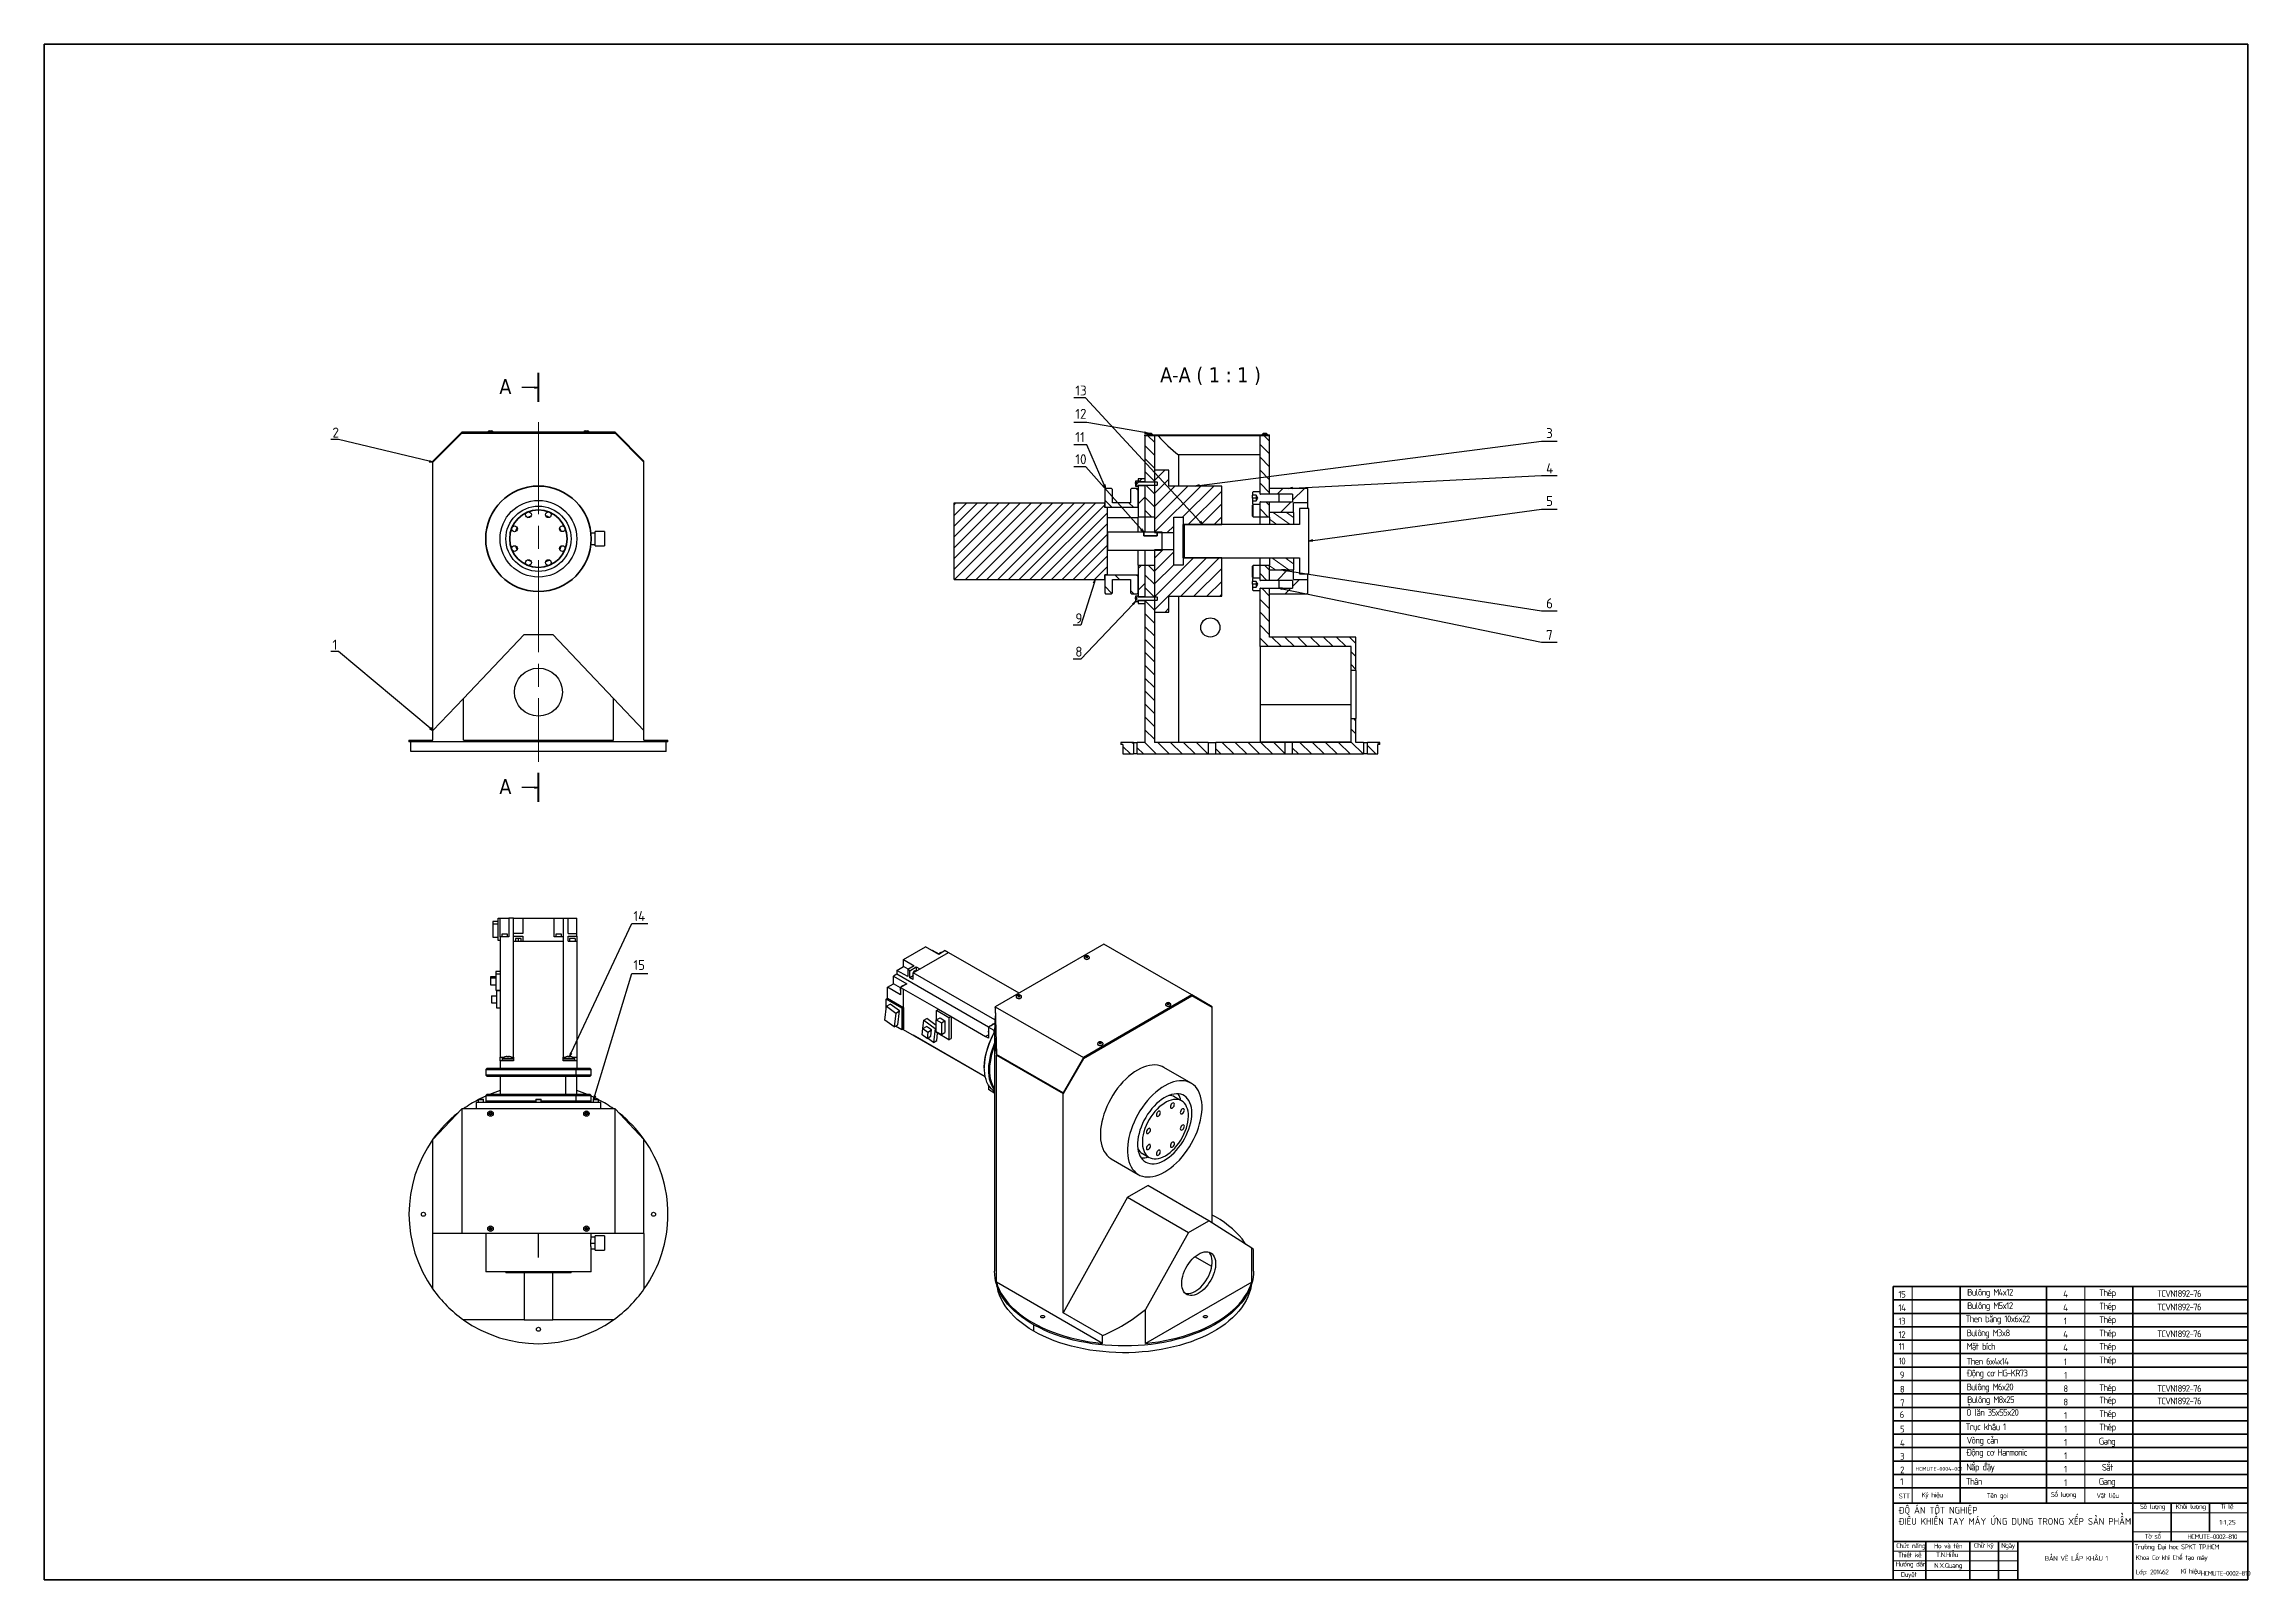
# Paper-space layout 'BAN VE A0' of a CAD drawing. Header units: millimetres. Extents: x -18 to 1131, y 14 to 815.
# The model-space entities are those that its viewports show. They can reach past a viewport. Long polylines and large blocks are cut down to what shows.
import ezdxf
from ezdxf import colors
from ezdxf.entities.mleader import LeaderData, LeaderLine
from ezdxf.math import Vec2, Vec3

# ---------------------------------------------------------------- set-up
doc = ezdxf.new("R2010")
doc.units = ezdxf.units.MM
doc.linetypes.add('ACAD_ISO08W100', pattern=[36, 24, -3, 6, -3])
doc.layers.get('0').update_dxf_attribs({"lineweight": 35})
for name, color, linetype, lineweight in [('Nhap', 5, 'Continuous', 13), ('Nét mảnh', 130, 'Continuous', 13), ('Nét đậm', 7, 'Continuous', 35)]:
    doc.layers.add(name, color=color, linetype=linetype, lineweight=lineweight)
doc.styles.add('MtXpl_TCVN_7284', font='tcvn+7284-2003r.ttf')
doc.styles.add('PDF Tahoma', font='tahoma.ttf')
doc.styles.get("Standard").update_dxf_attribs({"font": 'tcvn+7284-2003r.ttf', "height": 4.375})
pattern_1 = [(135, (-375.121, 803.423), (-11.22532, -11.22532), [])]
pattern_2 = [(45, (19017.025, 3619.652), (-11.22532, 11.22532), [])]
pattern_3 = [(135, (-375.121, 803.423), (-6.735192, -6.735192), [])]
pattern_4 = [(45, (-375.121, 803.423), (-6.735192, 6.735192), [])]

psp = doc.layouts.new('BAN VE A0')

# ---------------------------------------------------------------- texts
at = {"layer": 'Nét đậm', "color": 0, "attachment_point": 1}
for s, width, heights, insert, char_height in [('\\pxqc;{\\T0.85;15}', 6.081, [0], (947.7, 164.6), 3.5), ('\\pxql;{\\T0.85;Bulông M4x12}', 43.342, [0], (984.8, 165.7), 3.5), ('\\pxqc;{\\T0.85;4}', 6.081, [0], (1032.9, 164.7), 3.5), ('\\pxqc;{\\T0.85;Thép}', 20.988, [0], (1047.4, 165.4), 3.5), ('\\pxqc;{\\T0.85;TCVN1892-76}', 46.121, [0], (1072.2, 165), 3.5), ('\\pxqc;{\\T0.85;14}', 6.081, [0], (947.7, 157.6), 3.5), ('\\pxqc;{\\fTCVN 7284|b0|i0|c0|p34;\\T0.85;13}', 6.081, [0], (947.7, 150.6), 3.5), ('\\pxql;{\\T0.85;Then bằng 10x6x22}', 43.342, [0], (983.9, 151.8), 3.5), ('\\pxql;{\\T0.85;Bulông M5x12}', 43.342, [0], (984.8, 158.7), 3.5), ('\\pxqc;{\\T0.85;4}', 6.081, [0], (1032.9, 157.7), 3.5), ('\\pxqc;{\\T0.85;1}', 6.081, [0], (1032.9, 150.7), 3.5), ('\\pxqc;{\\T0.85;Thép}', 20.988, [0], (1047.4, 158.4), 3.5), ('\\pxqc;{\\T0.85;Thép}', 20.988, [0], (1047.4, 151.4), 3.5), ('\\pxqc;{\\T0.85;TCVN1892-76}', 46.121, [0], (1072.2, 158), 3.5), ('\\pxqc;{\\fTCVN 7284|b0|i0|c0|p34;\\T0.85;12}', 6.081, [0], (947.7, 143.6), 3.5), ('\\pxql;{\\T0.85;Bulông M3x8}', 43.342, [0], (984.5, 144.5), 3.5), ('\\pxqc;{\\T0.85;4}', 6.081, [0], (1032.9, 143.7), 3.5), ('\\pxqc;{\\T0.85;Thép}', 20.988, [0], (1047.4, 144.4), 3.5), ('\\pxqc;{\\T0.85;TCVN1892-76}', 46.121, [0], (1072.2, 144), 3.5), ('\\pxqc;{\\fTCVN 7284|b0|i0|c0|p34;\\T0.85;10}', 6.081, [0], (947.7, 129.8), 3.5), ('\\pxqc;{\\fTCVN 7284|b0|i0|c0|p34;\\T0.85;11}', 6.081, [0], (947.5, 137.4), 3.5), ('\\pxql;{\\T0.85;Then 6x4x14}', 43.342, [0], (984.4, 129.7), 3.5), ('\\pxql;{\\T0.85;Mặt bích}', 43.342, [0], (984.5, 137.5), 3.5), ('\\pxqc;{\\T0.85;4}', 6.081, [0], (1032.9, 136.7), 3.5), ('\\pxqc;{\\fTCVN 7284|b0|i0|c0|p34;\\T0.85;1}', 6.081, [0], (1032.9, 129.4), 3.5), ('\\pxqc;{\\T0.85;Thép}', 20.988, [0], (1047.4, 137.4), 3.5), ('\\pxqc;{\\T0.85;Thép}', 20.988, [0], (1047.4, 130.4), 3.5), ('\\pxqc;{\\fTCVN 7284|b0|i0|c0|p34;\\T0.85;9}', 6.081, [0], (947.7, 122.6), 3.5), ('\\pxqc;{\\fTCVN 7284|b0|i0|c0|p34;\\T0.85;8}', 6.081, [0], (947.8, 115.1), 3.5), ('\\pxql;{\\T0.85;Động cơ HG-KR73}', 43.342, [0], (984.5, 123.5), 3.5), ('\\pxql;{\\T0.85;Bulông M6x20 }', 43.342, [0], (984.5, 116.3), 3.5), ('\\pxqc;{\\T0.85;8}', 6.081, [0], (1033, 115.4), 3.5), ('\\pxqc;{\\T0.85;1}', 6.081, [0], (1033, 122.4), 3.5), ('\\pxqc;{\\T0.85;Thép}', 20.988, [0], (1047.4, 115.9), 3.5), ('\\pxqc;{\\T0.85;TCVN1892-76}', 46.121, [0], (1072.2, 115.5), 3.5), ('\\pxqc;{\\fTCVN 7284|b0|i0|c0|p34;\\T0.85;7}', 6.081, [0], (947.8, 108), 3.5), ('\\pxql;{\\T0.85;Ổ lăn 35x55x20}', 43.342, [0], (984.3, 103), 3.5), ('\\pxql;{\\T0.85;Bulông M8x25}', 43.342, [0], (984.8, 109.7), 3.5), ('\\pxqc;{\\T0.85;8}', 6.081, [0], (1033, 108.4), 3.5), ('\\pxqc;{\\T0.85;Thép}', 20.988, [0], (1047.4, 109.4), 3.5), ('\\pxqc;{\\T0.85;TCVN1892-76}', 46.121, [0], (1072.2, 109), 3.5), ('\\pxqc;{\\fTCVN 7284|b0|i0|c0|p34;\\T0.85;6}', 6.081, [0], (947.6, 101.9), 3.5), ('\\pxqc;{\\fTCVN 7284|b0|i0|c0|p34;\\T0.85;5}', 6.081, [0], (947.8, 94.3), 3.5), ('\\pxql;{\\T0.85;Trục khâu 1}', 45.028, [0], (984, 95.5), 3.5), ('\\pxqc;{\\T0.85;1}', 6.081, [0], (1033, 101.4), 3.5), ('\\pxqc;{\\T0.85;1}', 6.081, [0], (1033, 94.4), 3.5), ('\\pxqc;{\\T0.85;Thép}', 20.988, [0], (1047.4, 102.4), 3.5), ('\\pxqc;{\\T0.85;Thép}', 20.988, [0], (1047.4, 95.4), 3.5), ('\\pxqc;{\\fTCVN 7284|b0|i0|c0|p34;\\T0.85;4}', 6.081, [0], (947.8, 87), 3.5), ('\\pxql;{\\T0.85;Động cơ Harmonic}', 43.342, [0], (984.3, 82.2), 3.5), ('\\pxql;{\\T0.85;Vòng cản}', 43.342, [0], (984.5, 88.5), 3.5), ('\\pxqc;{\\T0.85;1}', 6.081, [0], (1033, 87.4), 3.5), ('\\pxqc;{\\T0.85;Gang}', 20.988, [0], (1047.2, 88), 3.5), ('\\pxqc;{\\fTCVN 7284|b0|i0|c0|p34;\\T0.85;3}', 6.081, [0], (947.8, 80.1), 3.5), ('\\pxqc;{\\fTCVN 7284|b0|i0|c0|p34;\\T0.85;2}', 6.081, [0], (947.8, 73), 3.5), ('{\\C256;HCMUTE-0004-001}', 6.081, [0], (957.9, 72.8), 2), ('\\pxql;{\\T0.85;Nắp đậy}', 43.342, [0], (984.4, 74.5), 3.5), ('\\pxqc;{\\T0.85;1}', 6.081, [0], (1033, 80.4), 3.5), ('\\pxqc;{\\T0.85;1}', 6.081, [0], (1033, 73.4), 3.5), ('\\pxqc;{\\T0.85;Sắt}', 20.988, [0], (1047.4, 74.4), 3.5), ('{\\fTCVN 7284|b0|i0|c0|p34;\\T0.85;STT}', 6.081, [0], (949.1, 58.9), 2.5), ('\\pxqc;{\\fTCVN 7284|b0|i0|c0|p34;\\T0.85;1}', 6.081, [0], (947.6, 66.9), 3.5), ('{\\fTCVN 7284|b0|i0|c0|p34;\\T0.85;Ký hiệu}', 15.887, [0], (961, 59.5), 2.5), ('{\\T0.85;Thân}', 43.342, [0], (984.1, 67), 3.5), ('{\\fTCVN 7284|b0|i0|c0|p34;\\T0.85;Tên gọi}', 15.887, [0], (995, 59.2), 2.5), ('{\\fTCVN 7284|b0|i0|c0|p34;\\T0.85;Số lượng}', 15.887, [0], (1028.4, 59.7), 2.5), ('\\pxqc;{\\T0.85;1}', 6.081, [0], (1033, 66.4), 3.5), ('{\\fTCVN 7284|b0|i0|c0|p34;\\T0.85;Vật liệu}', 15.887, [0], (1052.2, 59.2), 2.5), ('\\pxqc;{\\T0.85;Gang}', 20.988, [0], (1047.2, 67), 3.5), ('\\pxsm1;ĐỒ ÁN TỐT NGHIỆP\\P\\ps*;ĐIỀU KHIỂN TAY MÁY ỨNG DỤNG TRONG XẾP SẢN PHẨM', 122.003, [27.4], (949.1, 52), 3.5), ('\\pxqc;{\\fTCVN 7284|b0|i0|c0|p34;\\T0.85;Số lượng}', 13.604, [0], (1074.6, 53.4), 2.5), ('\\pxqc;{\\fTCVN 7284|b0|i0|c0|p34;\\T0.85;Khối lượng}', 13.604, [0], (1094.5, 53.4), 2.5), ('\\pxqc;{\\fTCVN 7284|b0|i0|c0|p34;\\T0.85;Tỉ lệ}', 13.604, [0], (1113.3, 53.5), 2.5), ('\\pxqc;{\\fTCVN 7284|b0|i0|c0|p34;\\T0.85;Tờ số}', 13.604, [0], (1074.7, 37.9), 2.5), ('{\\T0.85;HCMUTE-0002-810}', 6.081, [0], (1099.6, 37.7), 2.5), ('\\pxqc;1:1,25', 13.604, [0], (1113.8, 45.2), 2.5), ('{\\fTCVN 7284|b0|i0|c0|p34;\\T0.85;Hướng dẫn}', 15.887, [0], (947.5, 23.4), 2.5), ('{\\fTCVN 7284|b0|i0|c0|p34;\\T0.85;Chức năng}', 15.887, [0], (947.8, 33), 2.5), ('{\\fTCVN 7284|b0|i0|c0|p34;\\T0.85;Thiết kế}', 15.887, [0], (948.7, 28.2), 2.5), ('{\\fTCVN 7284|b0|i0|c0|p34;\\T0.85;Họ và tên}', 15.887, [0], (967.5, 32.9), 2.5), ('{\\T0.85;T.N.Hiểu}', 21.26, [0], (968.5, 28.3), 2.5), ('\\pxqc;{\\fTCVN 7284|b0|i0|c0|p34;\\T0.85;Chữ ký}', 13.604, [0], (986.6, 33.2), 2.5), ('\\pxqc;{\\fTCVN 7284|b0|i0|c0|p34;\\T0.85;Ngày}', 13.604, [0], (999.3, 33.1), 2.5), ('{\\T0.9;BẢN VẼ LẮP KHÂU 1}', 53.654, [10.3], (1025.3, 26.4), 2.5), ('\\pxql;{\\T0.85;Trường Đại học SPKT TP.HCM}', 59.564, [0], (1072, 32.4), 2.5), ('\\pxql;{\\T0.85;Khoa Cơ khí Chế tạo máy}', 61.882, [0], (1072.6, 26.8), 2.5), ('{\\fTCVN 7284|b0|i0|c0|p34;\\T0.85;Duyệt}', 15.887, [0], (950.2, 18), 2.5), ('{\\T0.85;N.X.Quang}', 24.751, [0], (967.6, 22.7), 2.5), ('\\pxql;{\\T0.85;Lớp: 201462}', 24.115, [0], (1072.7, 19.3), 2.5), ('\\pxql;{\\T0.85;Kí hiệu:}', 61.882, [0], (1096.2, 19.7), 2.5), ('{\\T0.85;HCMUTE-0002-810}', 6.081, [0], (1106.5, 18.6), 2.5)]:
    psp.add_mtext_dynamic_manual_height_columns(s, width=width, gutter_width=12.5, heights=heights, dxfattribs=dict(at, insert=insert, char_height=char_height))

msp = doc.modelspace()

# ---------------------------------------------------------------- texts
at = {"layer": 'Nét đậm', "char_height": 15.6, "attachment_point": 4, "style": 'PDF Tahoma'}
for s, insert in [('A-A ( 1 : 1 )', (20725.6, 5371.3)), ('A', (20036.5, 5360.4)), ('A', (20036.5, 4943.2))]:
    msp.add_mtext(s, dxfattribs=dict(at, insert=insert))
at = {"layer": 'Nét đậm', "attachment_point": 1, "style": 'MtXpl_TCVN_7284'}
for s, insert, char_height in [('13', (20637.1, 5361.5), 10.35), ('12', (20637.1, 5337.2), 10.35), ('2', (19862.5, 5317.7), 10.4), ('11', (20637.1, 5313), 10.35), ('3', (21128, 5317.1), 10.4), ('10', (20637.1, 5289.8), 10.35), ('4', (21128, 5280.3), 10.4), ('5', (21128, 5246.3), 10.4), ('6', (21128, 5139.5), 10.4), ('9', (20637.1, 5123.9), 10.4), ('7', (21128, 5106.6), 10.4), ('1', (19862.5, 5096.4), 10.4), ('8', (20637.1, 5089.1), 10.4), ('14', (20176.3, 4813.4), 10.35), ('15', (20176.3, 4762.3), 10.35)]:
    msp.add_mtext_dynamic_manual_height_columns(s, width=45.452, gutter_width=12.5, heights=[0], dxfattribs=dict(at, insert=insert, char_height=char_height))

# ---------------------------------------------------------------- blocks, each defined once
blk = doc.blocks.new('_Open')
at = {"color": 0, "linetype": 'ByBlock', "lineweight": -2}
for p, q in [((-1, 0.17), (0, 0)), ((-1, -0.17), (0, 0)), ((0, 0), (-1, 0))]:
    blk.add_line(p, q, dxfattribs=at)

# ---------------------------------------------------------------- hatches: boundary and pattern name
at = {"linetype": 'Continuous', "lineweight": 18}
h = msp.add_hatch(dxfattribs=at)
h.set_pattern_fill('ANSI31', scale=5, style=0)
h.set_pattern_definition(pattern_2)
h.paths.add_polyline_path([(20709.7, 5309.2), (20839.7, 5309.2), (20839.7, 5310.2), (20709.7, 5310.2)], flags=0)
h = msp.add_hatch(dxfattribs=at)
h.set_pattern_fill('ANSI31', scale=5, style=0)
h.set_pattern_definition(pattern_2)
edge = h.paths.add_edge_path(flags=0)
edge.add_line((20722.4, 5257.7), (20722.7, 5257.9))
edge.add_line((20722.7, 5257.9), (20722.7, 5260.4))
edge.add_line((20722.7, 5260.4), (20722.4, 5260.7))
edge.add_line((20722.4, 5260.7), (20702.8, 5260.7))
edge.add_arc((20702.8, 5260.8), 0.1, 180, 270, ccw=False)
edge.add_line((20702.7, 5260.8), (20702.7, 5261.9))
edge.add_line((20702.7, 5261.9), (20700, 5261.9))
edge.add_line((20700, 5261.9), (20699.7, 5261.6))
edge.add_line((20699.7, 5261.6), (20699.7, 5260.4))
edge.add_line((20699.7, 5260.4), (20701, 5260.4))
edge.add_line((20701, 5260.4), (20701.7, 5259.2))
edge.add_line((20701.7, 5259.2), (20701, 5257.9))
edge.add_line((20701, 5257.9), (20699.7, 5257.9))
edge.add_line((20699.7, 5257.9), (20699.7, 5256.7))
edge.add_line((20699.7, 5256.7), (20700, 5256.4))
edge.add_line((20700, 5256.4), (20702.7, 5256.4))
edge.add_line((20702.7, 5256.4), (20702.7, 5257.6))
edge.add_arc((20702.8, 5257.6), 0.1, 90, 180, ccw=False)
edge.add_line((20702.8, 5257.7), (20722.4, 5257.7))
at = {"layer": 'Nét mảnh', "linetype": 'Continuous', "lineweight": 18}
h = msp.add_hatch(dxfattribs=at)
h.set_pattern_fill('ANSI31', color=256, scale=3, angle=90, style=0)
h.set_pattern_definition(pattern_3)
h.paths.add_polyline_path([(20719.7, 5309.2), (20709.7, 5309.2), (20709.7, 5260.8), (20719.7, 5260.8)], flags=0)
h = msp.add_hatch(dxfattribs=at)
h.set_pattern_fill('ANSI31', color=256, scale=3, angle=90, style=0)
h.set_pattern_definition(pattern_3)
h.paths.add_polyline_path([(20839.7, 5248.2), (20839.7, 5309.2), (20829.7, 5309.2), (20829.7, 5248.2)], flags=0)
h = msp.add_hatch(dxfattribs=at)
h.set_pattern_fill('ANSI31', color=256, scale=5, style=0)
h.set_pattern_definition(pattern_2)
h.paths.add_polyline_path([(20709.7, 5261.2), (20709.7, 5264.2), (20702.7, 5264.2), (20702.7, 5261.2)], flags=0)
h = msp.add_hatch(dxfattribs=at)
h.set_pattern_fill('ANSI31', color=256, scale=3, style=0)
h.set_pattern_definition(pattern_4)
h.paths.add_polyline_path([(20749.7, 5216.7), (20789.7, 5216.7), (20789.7, 5256.7), (20734.7, 5256.7), (20734.7, 5273.2), (20719.7, 5273.2), (20719.7, 5208.2), (20739.7, 5208.2), (20739.7, 5224.2), (20749.7, 5224.2)], flags=0)
h = msp.add_hatch(dxfattribs=at)
h.set_pattern_fill('ANSI31', color=256, scale=5, angle=90, style=0)
h.set_pattern_definition(pattern_1)
h.paths.add_polyline_path([(20702.7, 5234.2), (20702.7, 5253.2), (20701.7, 5254.2), (20695.7, 5254.2), (20694.7, 5253.2), (20694.7, 5239.2), (20675.7, 5239.2), (20675.7, 5253.2), (20674.7, 5254.2), (20668.7, 5254.2), (20667.7, 5253.2), (20667.7, 5234.2)], flags=0)
h = msp.add_hatch(dxfattribs=at)
h.set_pattern_fill('ANSI31', color=256, scale=5, style=0)
h.set_pattern_definition(pattern_2)
h.paths.add_polyline_path([(20702.7, 5224.2), (20709.7, 5224.2), (20709.7, 5257.2), (20702.7, 5257.2)], flags=0)
h = msp.add_hatch(dxfattribs=at)
h.set_pattern_fill('ANSI31', color=256, scale=3, angle=90, style=0)
h.set_pattern_definition(pattern_3)
h.paths.add_polyline_path([(20719.7, 5257.5), (20709.7, 5257.5), (20709.7, 5224.2), (20719.7, 5224.2)], flags=0)
h = msp.add_hatch(dxfattribs=at)
h.set_pattern_fill('ANSI31', color=256, scale=3, angle=90, style=0)
h.set_pattern_definition(pattern_3)
h.paths.add_polyline_path([(20829.7, 5224.2), (20839.7, 5224.2), (20839.7, 5240.2), (20829.7, 5240.2)], flags=0)
h = msp.add_hatch(dxfattribs=at)
h.set_pattern_fill('ANSI31', color=256, scale=5, style=0)
h.set_pattern_definition(pattern_2)
h.paths.add_polyline_path([(20839.7, 5248.2), (20863.7, 5248.2), (20863.7, 5240.2), (20839.7, 5240.2), (20839.7, 5229.2), (20864.7, 5229.2), (20864.7, 5239.2), (20879.7, 5239.2), (20879.7, 5254.2), (20839.7, 5254.2)], flags=0)
at = {"layer": 'Nét mảnh'}
h = msp.add_hatch(dxfattribs=at)
h.set_pattern_fill('ANSI31', color=256, scale=2.5)
h.set_pattern_definition([(45, (-142.014, 805.089), (-5.61266, 5.61266), [])])
h.paths.add_polyline_path([(20670.7, 5234.2), (20667.7, 5234.2), (20667.7, 5239.2), (20534.7, 5239.2), (20534.7, 5239.1), (20510.7, 5239.1), (20510.7, 5159.2), (20534.7, 5159.2), (20534.7, 5159.2), (20667.7, 5159.2), (20667.7, 5164.2), (20670.7, 5164.2), (20670.7, 5189.7), (20670.7, 5208.7)])
at = {"layer": 'Nét mảnh', "true_color": 0x58ba48}
h = msp.add_hatch(dxfattribs=at)
h.set_pattern_fill('ANSI31', color=85, scale=2.5, angle=100)
h.set_pattern_definition([(145, (-142.014, 805.089), (-4.552763, -6.5020194), [])])
h.paths.add_polyline_path([(20864.7, 5229.2), (20839.7, 5229.2), (20839.7, 5224.2), (20839.7, 5216.7), (20864.7, 5216.7)])
h.paths.add_polyline_path([(20864.7, 5181.7), (20839.7, 5181.7), (20839.7, 5174.2), (20839.7, 5169.2), (20864.7, 5169.2)])
at = {"layer": 'Nét mảnh', "linetype": 'Continuous', "lineweight": 18}
h = msp.add_hatch(dxfattribs=at)
h.set_pattern_fill('ANSI31', color=256, scale=5, style=0)
h.set_pattern_definition(pattern_2)
h.paths.add_polyline_path([(20709.7, 5174.2), (20702.7, 5174.2), (20702.7, 5141.2), (20709.7, 5141.2)], flags=0)
h = msp.add_hatch(dxfattribs=at)
h.set_pattern_fill('ANSI31', color=256, scale=3, angle=90, style=0)
h.set_pattern_definition(pattern_3)
h.paths.add_polyline_path([(20719.7, 5174.2), (20709.7, 5174.2), (20709.7, 5140.8), (20719.7, 5140.8)], flags=0)
h = msp.add_hatch(dxfattribs=at)
h.set_pattern_fill('ANSI31', color=256, scale=3, style=0)
h.set_pattern_definition(pattern_4)
h.paths.add_polyline_path([(20734.7, 5141.7), (20789.7, 5141.7), (20789.7, 5181.7), (20749.7, 5181.7), (20749.7, 5174.2), (20739.7, 5174.2), (20739.7, 5190.2), (20719.7, 5190.2), (20719.7, 5125.2), (20734.7, 5125.2)], flags=0)
h = msp.add_hatch(dxfattribs=at)
h.set_pattern_fill('ANSI31', color=256, scale=3, angle=90, style=0)
h.set_pattern_definition(pattern_3)
h.paths.add_polyline_path([(20839.7, 5174.2), (20829.7, 5174.2), (20829.7, 5158.2), (20839.7, 5158.2)], flags=0)
h = msp.add_hatch(dxfattribs=at)
h.set_pattern_fill('ANSI31', color=256, scale=5, angle=90, style=0)
h.set_pattern_definition(pattern_1)
h.paths.add_polyline_path([(20695.7, 5144.2), (20701.7, 5144.2), (20702.7, 5145.2), (20702.7, 5164.2), (20667.7, 5164.2), (20667.7, 5145.2), (20668.7, 5144.2), (20674.7, 5144.2), (20675.7, 5145.2), (20675.7, 5159.2), (20694.7, 5159.2), (20694.7, 5145.2)], flags=0)
h = msp.add_hatch(dxfattribs=at)
h.set_pattern_fill('ANSI31', color=256, scale=3, angle=90, style=0)
h.set_pattern_definition(pattern_3)
h.paths.add_polyline_path([(20839.7, 5150.2), (20829.7, 5150.2), (20829.7, 5089.2), (20924.7, 5089.2), (20924.7, 5064.2), (20929.7, 5064.2), (20929.7, 5099.2), (20839.7, 5099.2)], flags=0)
h = msp.add_hatch(dxfattribs=at)
h.set_pattern_fill('ANSI31', color=256, scale=5, style=0)
h.set_pattern_definition(pattern_2)
h.paths.add_polyline_path([(20839.7, 5158.2), (20863.7, 5158.2), (20863.7, 5150.2), (20839.7, 5150.2), (20839.7, 5144.2), (20879.7, 5144.2), (20879.7, 5159.2), (20864.7, 5159.2), (20864.7, 5169.2), (20839.7, 5169.2)], flags=0)
h = msp.add_hatch(dxfattribs=at)
h.set_pattern_fill('ANSI31', color=256, scale=3, angle=90, style=0)
h.set_pattern_definition(pattern_3)
h.paths.add_polyline_path([(20719.7, 5137.5), (20709.7, 5137.5), (20709.7, 4989.2), (20701.7, 4989.2), (20701.7, 4977.2), (20775.7, 4977.2), (20775.7, 4989.2), (20719.7, 4989.2)], flags=0)
h = msp.add_hatch(dxfattribs=at)
h.set_pattern_fill('ANSI31', color=256, scale=3, angle=90, style=0)
h.set_pattern_definition(pattern_3)
h.paths.add_polyline_path([(20855.7, 4989.2), (20863.7, 4989.2), (20863.7, 4977.2), (20937.6, 4977.2), (20937.6, 4989.2), (20929.7, 4989.2), (20929.7, 5014.2), (20924.7, 5014.2), (20924.7, 4989.3), (20829.7, 4989.3), (20829.7, 4989.2), (20783.7, 4989.2), (20783.7, 4977.2), (20855.7, 4977.2)], flags=0)
h = msp.add_hatch(dxfattribs=at)
h.set_pattern_fill('ANSI31', color=256, scale=3, angle=90, style=0)
h.set_pattern_definition(pattern_3)
h.paths.add_polyline_path([(20684.7, 4987.2), (20686.7, 4987.2), (20686.7, 4977.2), (20697.6, 4977.2), (20697.6, 4989.2), (20684.7, 4989.2)], flags=0)
h = msp.add_hatch(dxfattribs=at)
h.set_pattern_fill('ANSI31', color=256, scale=3, angle=90, style=0)
h.set_pattern_definition(pattern_3)
h.paths.add_polyline_path([(20952.7, 4987.2), (20954.7, 4987.2), (20954.7, 4989.2), (20941.7, 4989.2), (20941.7, 4977.2), (20952.7, 4977.2)], flags=0)

# ---------------------------------------------------------------- linework, layer by layer
at = {"color": 7, "linetype": 'Continuous', "lineweight": 25}
for p, q in [((20709.7, 5309.2), (20709.7, 5310.2)), ((20709.7, 5310.2), (20839.7, 5310.2)), ((20719.7, 5309.2), (20709.7, 5309.2)), ((20709.7, 5309.2), (20709.7, 5260.8)), ((20839.7, 5309.2), (20709.7, 5309.2)), ((20711.8, 5310.5), (20711.8, 5310.2)), ((20711.8, 5310.5), (20717.5, 5310.5)), ((20713.2, 5311.8), (20716.1, 5311.8)), ((20717.5, 5310.2), (20717.5, 5310.5)), ((20719.7, 5309.2), (20719.7, 5260.8)), ((20839.7, 5309.2), (20829.7, 5309.2)), ((20829.7, 5248.2), (20829.7, 5309.2)), ((20831.8, 5310.5), (20831.8, 5310.2)), ((20831.8, 5310.5), (20837.5, 5310.5)), ((20833.2, 5311.8), (20836.1, 5311.8)), ((20837.5, 5310.2), (20837.5, 5310.5)), ((20839.7, 5309.2), (20839.7, 5310.2)), ((20839.7, 5248.2), (20839.7, 5309.2)), ((20744.7, 5289.2), (20744.7, 5256.7)), ((20829.7, 5289.2), (20744.7, 5289.2)), ((20709.7, 5264.2), (20702.7, 5264.2)), ((20702.7, 5264.2), (20702.7, 5261.2)), ((20709.7, 5264.2), (20709.7, 5261.2)), ((20734.7, 5273.2), (20719.7, 5273.2)), ((20719.7, 5273.2), (20719.7, 5208.2)), ((20734.7, 5256.7), (20734.7, 5273.2)), ((20668.7, 5254.2), (20667.7, 5253.2)), ((20667.7, 5253.2), (20667.7, 5234.2)), ((20674.7, 5254.2), (20668.7, 5254.2)), ((20675.7, 5253.2), (20674.7, 5254.2)), ((20675.7, 5239.2), (20675.7, 5253.2)), ((20695.7, 5254.2), (20694.7, 5253.2)), ((20694.7, 5253.2), (20694.7, 5239.2)), ((20701.7, 5254.2), (20695.7, 5254.2)), ((20700, 5261.9), (20699.7, 5261.6)), ((20699.7, 5261.6), (20699.7, 5260.4)), ((20701, 5260.4), (20699.7, 5260.4)), ((20699.7, 5259.2), (20699.7, 5260.4)), ((20701, 5259.2), (20699.7, 5259.2)), ((20699.7, 5259.2), (20699.7, 5257.9)), ((20699.7, 5257.9), (20699.7, 5256.7)), ((20699.7, 5257.9), (20701, 5257.9)), ((20699.7, 5256.7), (20700, 5256.4)), ((20702.7, 5261.9), (20700, 5261.9)), ((20700, 5256.4), (20702.7, 5256.4)), ((20701.7, 5259.2), (20701, 5260.4)), ((20701, 5260.4), (20701, 5259.8)), ((20701, 5259.8), (20701, 5258.5)), ((20701, 5257.9), (20701.7, 5259.2)), ((20701, 5258.5), (20701, 5257.9)), ((20702.7, 5253.2), (20701.7, 5254.2)), ((20702.7, 5260.8), (20702.7, 5261.9)), ((20709.7, 5261.2), (20702.7, 5261.2)), ((20702.7, 5256.4), (20702.7, 5257.6)), ((20702.7, 5257.2), (20709.7, 5257.2)), ((20702.7, 5257.2), (20702.7, 5224.2)), ((20702.7, 5234.2), (20702.7, 5253.2)), ((20722.4, 5260.7), (20702.8, 5260.7)), ((20702.8, 5257.7), (20722.4, 5257.7)), ((20719.7, 5260.8), (20709.7, 5260.8)), ((20709.7, 5260.8), (20709.7, 5260.7)), ((20709.7, 5257.7), (20709.7, 5257.5)), ((20709.7, 5257.5), (20719.7, 5257.5)), ((20709.7, 5257.5), (20709.7, 5224.2)), ((20709.7, 5257.2), (20709.7, 5224.2)), ((20719.7, 5257.5), (20719.7, 5224.2)), ((20722.4, 5260.7), (20722.7, 5260.4)), ((20722.7, 5257.9), (20722.4, 5257.7)), ((20722.7, 5257.9), (20722.7, 5260.4)), ((20789.7, 5256.7), (20734.7, 5256.7)), ((20789.7, 5216.7), (20789.7, 5256.7)), ((20822.5, 5250.7), (20821.7, 5249.9)), ((20821.7, 5249.9), (20821.7, 5247.2)), ((20825.7, 5247.2), (20821.7, 5247.2)), ((20821.7, 5244.2), (20821.7, 5247.2)), ((20825.7, 5244.2), (20821.7, 5244.2)), ((20821.7, 5244.2), (20821.7, 5241.1)), ((20821.7, 5241.1), (20821.7, 5238.5)), ((20821.7, 5241.1), (20825.7, 5241.1)), ((20829.7, 5250.7), (20822.5, 5250.7)), ((20827.4, 5244.2), (20825.7, 5247.2)), ((20825.7, 5247.2), (20825.7, 5245.7)), ((20825.7, 5245.7), (20825.7, 5242.6)), ((20825.7, 5241.1), (20827.4, 5244.2)), ((20825.7, 5242.6), (20825.7, 5241.1)), ((20829.7, 5248.6), (20829.7, 5250.7)), ((20839.7, 5248.2), (20829.7, 5248.2)), ((20829.7, 5240.2), (20839.7, 5240.2)), ((20829.7, 5224.2), (20829.7, 5240.2)), ((20829.7, 5237.7), (20829.7, 5239.8)), ((20849, 5248.2), (20830.1, 5248.2)), ((20830.1, 5240.2), (20849, 5240.2)), ((20879.7, 5254.2), (20839.7, 5254.2)), ((20839.7, 5248.2), (20839.7, 5254.2)), ((20863.7, 5248.2), (20839.7, 5248.2)), ((20839.7, 5224.2), (20839.7, 5240.2)), ((20839.7, 5240.2), (20863.7, 5240.2)), ((20839.7, 5229.2), (20839.7, 5240.2)), ((20849, 5248.2), (20849.7, 5247.5)), ((20849.7, 5240.9), (20849, 5240.2)), ((20849.7, 5240.9), (20849.7, 5247.5)), ((20863.7, 5248.2), (20863.7, 5240.2)), ((20879.7, 5239.2), (20879.7, 5254.2)), ((20510.7, 5159.2), (20510.7, 5239.1)), ((20510.7, 5239.1), (20534.7, 5239.1)), ((20534.7, 5239.1), (20534.7, 5239.2)), ((20534.7, 5239.2), (20667.7, 5239.2)), ((20667.7, 5234.2), (20667.7, 5239.2)), ((20670.7, 5234.2), (20667.7, 5234.2)), ((20702.7, 5234.2), (20667.7, 5234.2)), ((20670.7, 5208.7), (20670.7, 5234.2)), ((20694.7, 5239.2), (20675.7, 5239.2)), ((20709.7, 5224.2), (20702.7, 5224.2)), ((20702.7, 5208.7), (20702.7, 5224.2)), ((20719.7, 5224.2), (20709.7, 5224.2)), ((20709.7, 5224.2), (20709.7, 5208.7)), ((20739.7, 5224.2), (20749.7, 5224.2)), ((20739.7, 5208.2), (20739.7, 5224.2)), ((20749.7, 5224.2), (20749.7, 5216.7)), ((20749.7, 5216.7), (20789.7, 5216.7)), ((20749.7, 5181.7), (20749.7, 5216.7)), ((20750.7, 5216.7), (20750.7, 5181.7)), ((20870.7, 5216.7), (20750.7, 5216.7)), ((20821.7, 5238.5), (20822.5, 5237.7)), ((20822.5, 5237.5), (20821.7, 5236.7)), ((20821.7, 5225.3), (20821.7, 5236.7)), ((20821.7, 5225.3), (20822.5, 5224.5)), ((20822.5, 5237.7), (20829.7, 5237.7)), ((20829.7, 5237.5), (20822.5, 5237.5)), ((20822.5, 5224.5), (20822.5, 5237.5)), ((20822.5, 5224.5), (20829.7, 5224.5)), ((20839.7, 5224.2), (20829.7, 5224.2)), ((20829.7, 5216.7), (20829.7, 5224.2)), ((20864.7, 5229.2), (20839.7, 5229.2)), ((20839.7, 5224.2), (20839.7, 5216.7)), ((20879.7, 5239.2), (20864.7, 5239.2)), ((20864.7, 5229.2), (20864.7, 5239.2)), ((20864.7, 5229.2), (20864.7, 5216.7)), ((20870.7, 5233.2), (20870.7, 5216.7)), ((20880.7, 5233.2), (20870.7, 5233.2)), ((20879.7, 5233.2), (20879.7, 5239.2)), ((20880.7, 5165.2), (20880.7, 5233.2)), ((20727.7, 5208.7), (20670.7, 5208.7)), ((20719.7, 5208.2), (20739.7, 5208.2)), ((20727.7, 5189.7), (20727.7, 5208.7)), ((20739.7, 5190.2), (20739.7, 5208.2)), ((20670.7, 5189.7), (20727.7, 5189.7)), ((20670.7, 5164.2), (20670.7, 5189.7)), ((20702.7, 5174.2), (20702.7, 5189.7)), ((20702.7, 5174.2), (20709.7, 5174.2)), ((20702.7, 5174.2), (20702.7, 5141.2)), ((20709.7, 5189.7), (20709.7, 5174.2)), ((20709.7, 5174.2), (20719.7, 5174.2)), ((20709.7, 5174.2), (20709.7, 5140.8)), ((20709.7, 5174.2), (20709.7, 5141.2)), ((20739.7, 5190.2), (20719.7, 5190.2)), ((20719.7, 5190.2), (20719.7, 5125.2)), ((20719.7, 5174.2), (20719.7, 5140.8)), ((20739.7, 5174.2), (20739.7, 5190.2)), ((20749.7, 5174.2), (20739.7, 5174.2)), ((20749.7, 5181.7), (20749.7, 5174.2)), ((20789.7, 5181.7), (20749.7, 5181.7)), ((20750.7, 5181.7), (20870.7, 5181.7)), ((20789.7, 5141.7), (20789.7, 5181.7)), ((20822.5, 5173.8), (20821.7, 5173)), ((20821.7, 5161.6), (20821.7, 5173)), ((20829.7, 5173.8), (20822.5, 5173.8)), ((20822.5, 5160.8), (20822.5, 5173.8)), ((20829.7, 5174.2), (20829.7, 5181.7)), ((20829.7, 5174.2), (20839.7, 5174.2)), ((20829.7, 5158.2), (20829.7, 5174.2)), ((20839.7, 5181.7), (20839.7, 5174.2)), ((20839.7, 5158.2), (20839.7, 5174.2)), ((20864.7, 5181.7), (20864.7, 5169.2)), ((20870.7, 5181.7), (20870.7, 5165.2)), ((20510.7, 5159.2), (20534.7, 5159.2)), ((20534.7, 5159.2), (20667.7, 5159.2)), ((20534.7, 5159.2), (20534.7, 5159.2)), ((20670.7, 5164.2), (20667.7, 5164.2)), ((20667.7, 5159.2), (20667.7, 5164.2)), ((20667.7, 5164.2), (20702.7, 5164.2)), ((20667.7, 5164.2), (20667.7, 5145.2)), ((20675.7, 5159.2), (20694.7, 5159.2)), ((20675.7, 5145.2), (20675.7, 5159.2)), ((20694.7, 5159.2), (20694.7, 5145.2)), ((20702.7, 5145.2), (20702.7, 5164.2)), ((20821.7, 5161.6), (20822.5, 5160.8)), ((20822.5, 5160.7), (20821.7, 5159.9)), ((20821.7, 5159.9), (20821.7, 5157.2)), ((20825.7, 5157.2), (20821.7, 5157.2)), ((20821.7, 5154.2), (20821.7, 5157.2)), ((20825.7, 5154.2), (20821.7, 5154.2)), ((20821.7, 5154.2), (20821.7, 5151.1)), ((20821.7, 5151.1), (20821.7, 5148.5)), ((20821.7, 5151.1), (20825.7, 5151.1)), ((20821.7, 5148.5), (20822.5, 5147.7)), ((20822.5, 5160.8), (20829.7, 5160.8)), ((20829.7, 5160.7), (20822.5, 5160.7)), ((20822.5, 5147.7), (20829.7, 5147.7)), ((20827.4, 5154.2), (20825.7, 5157.2)), ((20825.7, 5157.2), (20825.7, 5155.7)), ((20825.7, 5155.7), (20825.7, 5152.6)), ((20825.7, 5151.1), (20827.4, 5154.2)), ((20825.7, 5152.6), (20825.7, 5151.1)), ((20829.7, 5158.6), (20829.7, 5160.7)), ((20839.7, 5158.2), (20829.7, 5158.2)), ((20829.7, 5150.2), (20839.7, 5150.2)), ((20829.7, 5089.2), (20829.7, 5150.2)), ((20829.7, 5147.7), (20829.7, 5149.8)), ((20849, 5158.2), (20830.1, 5158.2)), ((20830.1, 5150.2), (20849, 5150.2)), ((20839.7, 5169.2), (20864.7, 5169.2)), ((20839.7, 5158.2), (20839.7, 5169.2)), ((20863.7, 5158.2), (20839.7, 5158.2)), ((20839.7, 5099.2), (20839.7, 5150.2)), ((20839.7, 5150.2), (20863.7, 5150.2)), ((20839.7, 5144.2), (20839.7, 5150.2)), ((20849, 5158.2), (20849.7, 5157.5)), ((20849.7, 5150.9), (20849, 5150.2)), ((20849.7, 5150.9), (20849.7, 5157.5)), ((20863.7, 5158.2), (20863.7, 5150.2)), ((20864.7, 5159.2), (20864.7, 5169.2)), ((20864.7, 5159.2), (20879.7, 5159.2)), ((20870.7, 5165.2), (20880.7, 5165.2)), ((20879.7, 5159.2), (20879.7, 5165.2)), ((20879.7, 5144.2), (20879.7, 5159.2)), ((20667.7, 5145.2), (20668.7, 5144.2)), ((20668.7, 5144.2), (20674.7, 5144.2)), ((20674.7, 5144.2), (20675.7, 5145.2)), ((20694.7, 5145.2), (20695.7, 5144.2)), ((20695.7, 5144.2), (20701.7, 5144.2)), ((20700, 5141.9), (20699.7, 5141.6)), ((20699.7, 5141.6), (20699.7, 5140.4)), ((20701, 5140.4), (20699.7, 5140.4)), ((20699.7, 5139.2), (20699.7, 5140.4)), ((20701, 5139.2), (20699.7, 5139.2)), ((20699.7, 5139.2), (20699.7, 5137.9)), ((20699.7, 5137.9), (20699.7, 5136.7)), ((20699.7, 5137.9), (20701, 5137.9)), ((20699.7, 5136.7), (20700, 5136.4)), ((20702.7, 5141.9), (20700, 5141.9)), ((20700, 5136.4), (20702.7, 5136.4)), ((20701.7, 5139.2), (20701, 5140.4)), ((20701, 5140.4), (20701, 5139.8)), ((20701, 5139.8), (20701, 5138.5)), ((20701, 5137.9), (20701.7, 5139.2)), ((20701, 5138.5), (20701, 5137.9)), ((20701.7, 5144.2), (20702.7, 5145.2)), ((20702.7, 5140.8), (20702.7, 5141.9)), ((20709.7, 5141.2), (20702.7, 5141.2)), ((20702.7, 5136.4), (20702.7, 5137.6)), ((20702.7, 5137.2), (20709.7, 5137.2)), ((20702.7, 5137.2), (20702.7, 5134.2)), ((20702.7, 5134.2), (20709.7, 5134.2)), ((20722.4, 5140.7), (20702.8, 5140.7)), ((20702.8, 5137.7), (20722.4, 5137.7)), ((20719.7, 5140.8), (20709.7, 5140.8)), ((20709.7, 5140.8), (20709.7, 5140.7)), ((20709.7, 5137.7), (20709.7, 5137.5)), ((20709.7, 5137.5), (20719.7, 5137.5)), ((20709.7, 5137.5), (20709.7, 4989.2)), ((20709.7, 5137.2), (20709.7, 5134.2)), ((20719.7, 5137.5), (20719.7, 4989.2)), ((20719.7, 5125.2), (20734.7, 5125.2)), ((20722.4, 5140.7), (20722.7, 5140.4)), ((20722.7, 5137.9), (20722.4, 5137.7)), ((20722.7, 5137.9), (20722.7, 5140.4)), ((20734.7, 5141.7), (20789.7, 5141.7)), ((20734.7, 5125.2), (20734.7, 5141.7)), ((20744.7, 5141.7), (20744.7, 4989.2)), ((20839.7, 5144.2), (20879.7, 5144.2)), ((20924.7, 5089.2), (20829.7, 5089.2)), ((20829.7, 5089.2), (20829.7, 5028.6)), ((20929.7, 5099.2), (20839.7, 5099.2)), ((20924.7, 5064.2), (20924.7, 5089.2)), ((20929.7, 5064.2), (20929.7, 5099.2)), ((20929.7, 5064.2), (20924.7, 5064.2)), ((20924.7, 5014.2), (20924.7, 5064.2)), ((20929.7, 5064.2), (20929.7, 5014.2)), ((20924.7, 5028.6), (20829.7, 5028.6)), ((20829.7, 5028.6), (20829.7, 4989.5)), ((20924.7, 4989.3), (20924.7, 5014.2)), ((20924.7, 5014.2), (20929.7, 5014.2)), ((20929.7, 4989.2), (20929.7, 5014.2)), ((20684.7, 4989.2), (20684.7, 4987.2)), ((20697.6, 4989.2), (20684.7, 4989.2)), ((20686.7, 4987.2), (20684.7, 4987.2)), ((20686.7, 4987.2), (20686.7, 4977.2)), ((20697.6, 4989.2), (20697.6, 4977.2)), ((20697.6, 4989.2), (20701.7, 4989.2)), ((20701.7, 4977.2), (20701.7, 4989.2)), ((20709.7, 4989.2), (20701.7, 4989.2)), ((20775.7, 4989.2), (20719.7, 4989.2)), ((20775.7, 4989.2), (20775.7, 4977.2)), ((20775.7, 4989.2), (20783.7, 4989.2)), ((20783.7, 4977.2), (20783.7, 4989.2)), ((20829.7, 4989.2), (20783.7, 4989.2)), ((20924.7, 4989.5), (20829.7, 4989.5)), ((20829.7, 4989.3), (20829.7, 4989.5)), ((20924.7, 4989.3), (20829.7, 4989.3)), ((20829.7, 4989.2), (20829.7, 4989.3)), ((20855.7, 4989.2), (20855.7, 4977.2)), ((20863.7, 4989.2), (20855.7, 4989.2)), ((20863.7, 4977.2), (20863.7, 4989.2)), ((20937.6, 4989.2), (20929.7, 4989.2)), ((20937.6, 4989.2), (20937.6, 4977.2)), ((20937.6, 4989.2), (20941.7, 4989.2)), ((20941.7, 4977.2), (20941.7, 4989.2)), ((20954.7, 4989.2), (20941.7, 4989.2)), ((20952.7, 4977.2), (20952.7, 4987.2)), ((20954.7, 4987.2), (20952.7, 4987.2)), ((20954.7, 4987.2), (20954.7, 4989.2)), ((20686.7, 4977.2), (20697.6, 4977.2)), ((20701.7, 4977.2), (20697.6, 4977.2)), ((20701.7, 4977.2), (20775.7, 4977.2)), ((20775.7, 4977.2), (20783.7, 4977.2)), ((20783.7, 4977.2), (20855.7, 4977.2)), ((20855.7, 4977.2), (20863.7, 4977.2)), ((20863.7, 4977.2), (20937.6, 4977.2)), ((20941.7, 4977.2), (20937.6, 4977.2)), ((20941.7, 4977.2), (20952.7, 4977.2))]:
    msp.add_line(p, q, dxfattribs=at)
at = {"color": 8, "linetype": 'Continuous', "lineweight": 25}
msp.add_line((20670.7, 5223.9), (20702.7, 5223.9), dxfattribs=at)
at = {"color": 7, "linetype": 'Continuous', "lineweight": 25}
msp.add_circle((20777.9, 5109.2), 10, dxfattribs=at)
for centre, radius, start, end in [((20714.7, 5308.8), 3.35, 115.1629, 148.2537), ((20714.7, 5308.8), 3.35, 31.7463, 64.8371), ((20819.7, 5389.2), 125, 219.7918, 233.1301), ((20834.7, 5308.8), 3.35, 115.1629, 148.2537), ((20834.7, 5308.8), 3.35, 31.7463, 64.8371), ((20702.8, 5260.8), 0.1, 180, 270), ((20702.8, 5257.6), 0.1, 90, 180), ((20830.1, 5248.6), 0.4, 180, 270), ((20830.1, 5239.8), 0.4, 90, 180), ((20830.1, 5158.6), 0.4, 180, 270), ((20830.1, 5149.8), 0.4, 90, 180), ((20702.8, 5140.8), 0.1, 180, 270), ((20702.8, 5137.6), 0.1, 90, 180)]:
    msp.add_arc(centre, radius, start, end, dxfattribs=at)
at = {"layer": 'Nét mảnh', "linetype": 'ACAD_ISO08W100'}
msp.add_line((20077.3, 5323.3), (20077.3, 4969), dxfattribs=at)
at = {"layer": 'Nét đậm', "color": 7, "linetype": 'Continuous', "lineweight": 25}
for p, q in [((19997.3, 5312.7), (19967.3, 5282.7)), ((19997.3, 5311.7), (19967.3, 5281.7)), ((20157.3, 5312.7), (19997.3, 5312.7)), ((19997.3, 5311.7), (20157.3, 5311.7)), ((20024.4, 5313.1), (20024.4, 5312.7)), ((20024.4, 5313.1), (20027.3, 5313.1)), ((20025.8, 5314.4), (20027.3, 5314.4)), ((20027.3, 5314.4), (20028.7, 5314.4)), ((20027.3, 5313.1), (20030.1, 5313.1)), ((20030.1, 5312.7), (20030.1, 5313.1)), ((20124.4, 5313.1), (20124.4, 5312.7)), ((20124.4, 5313.1), (20127.3, 5313.1)), ((20125.8, 5314.4), (20127.3, 5314.4)), ((20127.3, 5314.4), (20128.7, 5314.4)), ((20127.3, 5313.1), (20130.1, 5313.1)), ((20130.1, 5312.7), (20130.1, 5313.1)), ((20187.3, 5282.7), (20157.3, 5312.7)), ((20187.3, 5281.7), (20157.3, 5311.7)), ((19967.3, 5281.7), (19967.3, 5282.7)), ((19967.3, 5001.7), (19967.3, 5281.7)), ((20187.3, 5281.7), (20187.3, 5282.7)), ((20187.3, 5001.7), (20187.3, 5281.7)), ((20131.9, 5207.7), (20136.3, 5207.7)), ((20131.9, 5195.7), (20136.3, 5195.7)), ((20146.3, 5209.2), (20136.3, 5209.2)), ((20136.3, 5194.2), (20136.3, 5209.2)), ((20136.3, 5194.2), (20146.3, 5194.2)), ((20146.3, 5209.2), (20146.3, 5194.2)), ((20062.3, 5101.7), (19999, 5035.1)), ((20062.3, 5101.7), (20092.3, 5101.7)), ((20155.5, 5035.1), (20092.3, 5101.7)), ((19999, 5035.1), (19967.3, 5001.7)), ((19999, 4991.7), (19999, 5035.1)), ((20155.5, 4991.7), (20155.5, 5035.1)), ((20187.3, 5001.7), (20155.5, 5035.1)), ((19942.3, 4991.7), (19942.3, 4989.7)), ((19942.3, 4991.7), (19967.3, 4991.7)), ((20212.3, 4989.7), (19942.3, 4989.7)), ((19944.3, 4979.7), (19944.3, 4989.7)), ((19967.3, 4991.7), (19967.3, 5001.7)), ((19999, 4991.7), (20155.5, 4991.7)), ((20187.3, 4991.7), (20187.3, 5001.7)), ((20187.3, 4991.7), (20212.3, 4991.7)), ((20210.3, 4979.7), (20210.3, 4989.7)), ((20212.3, 4989.7), (20212.3, 4991.7)), ((20210.3, 4979.7), (19944.3, 4979.7)), ((20035.3, 4782.6), (20035.3, 4806.1)), ((20035.3, 4806.1), (20037.3, 4806.1)), ((20037.3, 4786.6), (20037.3, 4806.1)), ((20037.3, 4806.1), (20046.3, 4806.1)), ((20046.3, 4806.1), (20046.3, 4786.6)), ((20051.3, 4806.1), (20046.3, 4806.1)), ((20051.3, 4806.1), (20060.9, 4806.1)), ((20051.3, 4790.1), (20051.3, 4806.1)), ((20060.9, 4806.1), (20060.9, 4790.1)), ((20060.9, 4806.1), (20093.6, 4806.1)), ((20093.6, 4786.6), (20093.6, 4806.1)), ((20093.6, 4806.1), (20103.2, 4806.1)), ((20103.2, 4806.1), (20103.2, 4786.6)), ((20103.2, 4806.1), (20108.2, 4806.1)), ((20108.2, 4790.1), (20108.2, 4806.1)), ((20108.2, 4806.1), (20117.2, 4806.1)), ((20117.2, 4790.1), (20117.2, 4806.1)), ((20035.3, 4802.4), (20029.8, 4802.4)), ((20029.8, 4802.4), (20029.8, 4800.1)), ((20029.8, 4800.1), (20029.8, 4786.2)), ((20029.8, 4800.1), (20035.3, 4800.1)), ((20029.8, 4786.2), (20035.3, 4786.2)), ((20037.3, 4782.6), (20035.3, 4782.6)), ((20037.3, 4786.6), (20037.3, 4782.1)), ((20046.3, 4786.6), (20037.3, 4786.6)), ((20037.3, 4782.1), (20037.3, 4782.1)), ((20037.3, 4782.1), (20037.3, 4730.5)), ((20039, 4789.2), (20039, 4786.6)), ((20045, 4789.2), (20039, 4789.2)), ((20045, 4786.6), (20045, 4789.2)), ((20060.9, 4790.1), (20051.3, 4790.1)), ((20051.3, 4787.1), (20051.3, 4790.1)), ((20051.3, 4787.1), (20060.9, 4787.1)), ((20051.3, 4782.1), (20051.3, 4787.1)), ((20051.3, 4661.1), (20051.3, 4782.1)), ((20051.3, 4782.1), (20103.2, 4782.1)), ((20053.3, 4784.7), (20053.3, 4782.1)), ((20056.3, 4784.7), (20053.3, 4784.7)), ((20056.3, 4784.7), (20056.3, 4782.1)), ((20059.3, 4784.7), (20056.3, 4784.7)), ((20059.3, 4782.1), (20059.3, 4784.7)), ((20060.9, 4787.1), (20060.9, 4782.1)), ((20103.2, 4786.6), (20093.6, 4786.6)), ((20095.3, 4789.2), (20095.3, 4786.6)), ((20101.3, 4789.2), (20095.3, 4789.2)), ((20101.3, 4786.6), (20101.3, 4789.2)), ((20103.2, 4786.6), (20103.2, 4782.1)), ((20103.2, 4782.1), (20103.2, 4661.1)), ((20108.2, 4790.1), (20117.2, 4790.1)), ((20108.2, 4787.1), (20117.2, 4787.1)), ((20108.2, 4782.1), (20108.2, 4787.1)), ((20108.2, 4782.1), (20117.3, 4782.1)), ((20109.6, 4784.7), (20109.6, 4782.1)), ((20115.6, 4784.7), (20109.6, 4784.7)), ((20115.6, 4784.7), (20115.6, 4782.1)), ((20117.2, 4787.1), (20117.2, 4790.1)), ((20117.2, 4787.1), (20117.2, 4782.1)), ((20117.3, 4782.1), (20117.3, 4661.1)), ((20457.8, 4762.8), (20481, 4776.2)), ((20457.8, 4762.8), (20469.1, 4756.3)), ((20457.8, 4755.5), (20457.8, 4762.8)), ((20468, 4749.1), (20504.7, 4770.3)), ((20494.7, 4768.2), (20481, 4776.2)), ((20487.3, 4772.5), (20487.7, 4772.7)), ((20487.7, 4772.7), (20494.9, 4768.6)), ((20501.5, 4772.1), (20494.7, 4768.2)), ((20497.7, 4769.9), (20497.7, 4770)), ((20501.5, 4772.1), (20504.7, 4770.3)), ((20504.7, 4770.3), (20578.2, 4727.9)), ((20666.7, 4778.9), (20553.5, 4713.6)), ((20646.2, 4765), (20646.2, 4764.6)), ((20647.9, 4766.2), (20648.7, 4766.6)), ((20648.2, 4765.5), (20647.9, 4766.2)), ((20649.3, 4765.3), (20648.2, 4765.5)), ((20648.3, 4765.5), (20648.2, 4765.5)), ((20648.2, 4765.5), (20648.3, 4765.5)), ((20648.3, 4765.5), (20648.7, 4765.8)), ((20648.7, 4766.6), (20649.8, 4766.5)), ((20648.7, 4765.8), (20648.7, 4766.6)), ((20648.7, 4765.8), (20649.3, 4765.7)), ((20650.1, 4765.8), (20649.3, 4765.3)), ((20649.3, 4765.7), (20649.8, 4765.6)), ((20649.8, 4766.5), (20650.1, 4765.8)), ((20649.8, 4765.6), (20649.8, 4766.5)), ((20651.9, 4764.6), (20651.9, 4765)), ((20758.6, 4725.9), (20666.7, 4778.9)), ((20027.2, 4744.8), (20027.2, 4743.8)), ((20032.7, 4744.8), (20027.2, 4744.8)), ((20027.2, 4743.8), (20027.2, 4736.4)), ((20027.2, 4743.8), (20032.7, 4743.8)), ((20027.2, 4736.4), (20032.7, 4736.4)), ((20032.7, 4750.2), (20032.7, 4747.9)), ((20037.3, 4750.2), (20032.7, 4750.2)), ((20032.7, 4747.9), (20037.3, 4747.9)), ((20032.7, 4747.9), (20032.7, 4731)), ((20441.1, 4733.9), (20447.5, 4737.6)), ((20441.1, 4722.4), (20441.1, 4733.9)), ((20454.9, 4726), (20441.1, 4733.9)), ((20451, 4747.5), (20447.5, 4745.4)), ((20447.5, 4745.4), (20461.3, 4737.5)), ((20447.5, 4737.6), (20447.5, 4745.4)), ((20454.8, 4733.4), (20447.5, 4737.6)), ((20451, 4751.5), (20457.8, 4755.5)), ((20451, 4751.5), (20451, 4747.5)), ((20462.4, 4745), (20451, 4751.5)), ((20546.5, 4692.4), (20451, 4747.5)), ((20461.3, 4737.5), (20454.9, 4733.8)), ((20462.8, 4752.6), (20457.8, 4755.5)), ((20469.1, 4756.3), (20462.4, 4752.4)), ((20462.4, 4752.4), (20462.4, 4745)), ((20464.5, 4751.1), (20462.4, 4752.4)), ((20464.5, 4751.1), (20471.3, 4755.1)), ((20464.5, 4743.8), (20464.5, 4751.1)), ((20468, 4745.8), (20464.5, 4743.8)), ((20468, 4741.8), (20464.5, 4743.8)), ((20553.3, 4699.9), (20468, 4749.1)), ((20468, 4741.8), (20468, 4749.1)), ((20471.2, 4751), (20471.2, 4751)), ((20471.3, 4755.1), (20474.8, 4753)), ((20471.3, 4755.1), (20471.3, 4751)), ((20028.5, 4725.1), (20028.5, 4717.7)), ((20028.5, 4725.1), (20033.9, 4725.1)), ((20028.5, 4717.7), (20033.9, 4717.7)), ((20032.7, 4731), (20037.3, 4731)), ((20033.9, 4711.9), (20033.9, 4730.5)), ((20033.9, 4730.5), (20037.3, 4730.5)), ((20037.3, 4711.9), (20033.9, 4711.9)), ((20037.3, 4730.5), (20037.3, 4711.9)), ((20037.3, 4711.9), (20037.3, 4661.1)), ((20438.4, 4699.6), (20440.1, 4714)), ((20439.7, 4721.5), (20441.1, 4722.4)), ((20456.3, 4711.9), (20439.7, 4721.5)), ((20439.7, 4710.8), (20439.7, 4721.5)), ((20440.1, 4714), (20443.9, 4716.3)), ((20440.1, 4714), (20449.9, 4707)), ((20441.1, 4722.4), (20457.8, 4712.8)), ((20453.8, 4709.2), (20443.9, 4716.3)), ((20454.9, 4733.8), (20458.1, 4732)), ((20454.9, 4733.8), (20454.9, 4726)), ((20454.9, 4730.1), (20454.9, 4730.1)), ((20457.8, 4712.8), (20456.3, 4711.9)), ((20456.3, 4711.9), (20456.3, 4689.6)), ((20457.8, 4712.8), (20457.8, 4690.4)), ((20458.1, 4731.9), (20458.1, 4732)), ((20458.1, 4689.6), (20458.1, 4731.9)), ((20458.1, 4731.9), (20494.5, 4710.9)), ((20492.2, 4709.5), (20494.6, 4710.9)), ((20494.6, 4710.9), (20507.7, 4703.3)), ((20553.5, 4713.6), (20555, 4663.8)), ((20553.5, 4713.6), (20645.5, 4660.6)), ((20553.5, 4712.8), (20553.5, 4713.6)), ((20553.5, 4712.8), (20555, 4663)), ((20575.4, 4724.1), (20575.4, 4723.8)), ((20577.2, 4725.3), (20578, 4725.8)), ((20577.5, 4724.7), (20577.2, 4725.3)), ((20578.6, 4724.5), (20577.5, 4724.7)), ((20577.6, 4724.7), (20577.5, 4724.7)), ((20577.5, 4724.7), (20577.6, 4724.7)), ((20577.6, 4724.7), (20578, 4725)), ((20578, 4725.8), (20579.1, 4725.6)), ((20578, 4725), (20578, 4725.8)), ((20578, 4725), (20578.5, 4724.9)), ((20578.5, 4724.9), (20579.1, 4724.8)), ((20579.4, 4725), (20578.6, 4724.5)), ((20579.1, 4725.6), (20579.4, 4725)), ((20579.1, 4724.8), (20579.1, 4725.6)), ((20581.1, 4723.8), (20581.1, 4724.1)), ((20758.6, 4725.9), (20645.5, 4660.6)), ((20645.5, 4659.7), (20758.6, 4725)), ((20731, 4716), (20731, 4715.7)), ((20732.7, 4717.2), (20733.6, 4717.6)), ((20733, 4716.5), (20732.7, 4717.2)), ((20734.2, 4716.4), (20733, 4716.5)), ((20733.1, 4716.6), (20733.6, 4716.8)), ((20733.1, 4716.6), (20733.1, 4716.5)), ((20733.1, 4716.5), (20733.1, 4716.6)), ((20733.6, 4717.6), (20734.7, 4717.5)), ((20733.6, 4716.8), (20733.6, 4717.6)), ((20733.6, 4716.8), (20734.1, 4716.7)), ((20734.1, 4716.7), (20734.6, 4716.6)), ((20735, 4716.8), (20734.2, 4716.4)), ((20734.7, 4717.5), (20735, 4716.8)), ((20734.7, 4716.7), (20734.7, 4717.5)), ((20736.7, 4715.7), (20736.7, 4716)), ((20779.8, 4713.6), (20758.6, 4725.9)), ((20779.8, 4712.8), (20758.6, 4725)), ((20779.8, 4712.8), (20779.8, 4713.6)), ((20779.8, 4488), (20779.8, 4712.8)), ((20448.2, 4692.5), (20438.4, 4699.6)), ((20449.9, 4707), (20448.2, 4692.5)), ((20448.2, 4692.5), (20452.1, 4694.8)), ((20456.3, 4689.6), (20449.7, 4693.4)), ((20449.9, 4707), (20453.8, 4709.2)), ((20452.1, 4694.8), (20453.8, 4709.2)), ((20457.8, 4690.4), (20456.3, 4689.6)), ((20457.2, 4690.1), (20458.1, 4689.6)), ((20543.2, 4640.4), (20458.1, 4689.6)), ((20477.3, 4684.2), (20478, 4690.8)), ((20478, 4690.8), (20481.9, 4693)), ((20478, 4690.8), (20483.3, 4687)), ((20478.1, 4690.8), (20479, 4699.4)), ((20479, 4699.4), (20482.3, 4701.2)), ((20479, 4699.4), (20491, 4690.8)), ((20487.2, 4689.3), (20481.9, 4693)), ((20492.1, 4694.1), (20482.3, 4701.2)), ((20483.3, 4687), (20487.2, 4689.3)), ((20486.4, 4682.7), (20487.2, 4689.3)), ((20491, 4690.8), (20489.3, 4676.3)), ((20491, 4690.8), (20492.1, 4691.5)), ((20492.1, 4699.9), (20496, 4702.1)), ((20492.1, 4699.9), (20497.4, 4696.8)), ((20492.1, 4687.5), (20492.1, 4699.9)), ((20505.3, 4701.9), (20492.2, 4709.5)), ((20492.2, 4699.9), (20492.2, 4709.5)), ((20496, 4702.1), (20501.2, 4699)), ((20497.4, 4696.8), (20501.2, 4699)), ((20497.4, 4696.8), (20497.4, 4684.5)), ((20501.2, 4699), (20501.2, 4686.7)), ((20507.7, 4703.3), (20505.3, 4701.9)), ((20505.3, 4701.9), (20505.3, 4679.2)), ((20507.7, 4703.3), (20507.7, 4680.6)), ((20507.7, 4703.3), (20543.6, 4682.5)), ((20507.7, 4703.3), (20507.7, 4703.3)), ((20553.1, 4696.2), (20546.5, 4692.4)), ((20546.5, 4692.4), (20552.1, 4689.1)), ((20546.5, 4692.4), (20546.5, 4680.9)), ((20552.9, 4689.6), (20552.1, 4689.1)), ((20552.1, 4689.1), (20552.1, 4686.1)), ((20552.9, 4687.9), (20552.9, 4437.6)), ((20468, 4683.8), (20468, 4683.8)), ((20543.2, 4640.4), (20468, 4683.8)), ((20482.5, 4680.4), (20477.3, 4684.2)), ((20483.3, 4687), (20482.5, 4680.4)), ((20482.5, 4680.4), (20486.4, 4682.7)), ((20489.3, 4676.3), (20483.1, 4680.8)), ((20489.3, 4676.3), (20492.6, 4678.2)), ((20497.4, 4684.5), (20492.1, 4687.5)), ((20492.2, 4686.8), (20492.2, 4687.5)), ((20505.3, 4679.2), (20492.2, 4686.8)), ((20492.6, 4678.2), (20493.5, 4686.1)), ((20497.4, 4684.5), (20501.2, 4686.7)), ((20505.3, 4679.2), (20507.7, 4680.6)), ((20543.6, 4682.5), (20546.5, 4684.2)), ((20546.5, 4684), (20543.6, 4682.5)), ((20546.5, 4680.9), (20543.6, 4682.5)), ((20660.3, 4675.1), (20660.3, 4674.8)), ((20662, 4676.4), (20662.8, 4676.8)), ((20662.3, 4675.7), (20662, 4676.4)), ((20663.4, 4675.5), (20662.3, 4675.7)), ((20662.4, 4675.7), (20662.8, 4676)), ((20662.4, 4675.7), (20662.4, 4675.7)), ((20662.4, 4675.7), (20662.4, 4675.7)), ((20662.8, 4676.8), (20664, 4676.7)), ((20662.8, 4676), (20662.8, 4676.8)), ((20662.8, 4676), (20663.4, 4675.9)), ((20664.3, 4676), (20663.4, 4675.5)), ((20663.4, 4675.9), (20663.9, 4675.8)), ((20664, 4676.7), (20664.3, 4676)), ((20664, 4675.8), (20664, 4676.7)), ((20666, 4674.8), (20666, 4675.1)), ((20023.3, 4649.1), (20022.3, 4648.1)), ((20022.3, 4648.1), (20022.3, 4642.1)), ((20022.3, 4648.1), (20116.2, 4648.1)), ((20022.3, 4642.1), (20023.3, 4641.1)), ((20116.2, 4642.1), (20022.3, 4642.1)), ((20037.3, 4649.1), (20023.3, 4649.1)), ((20037.3, 4657.1), (20037.3, 4661.1)), ((20037.3, 4661.1), (20042, 4661.1)), ((20037.3, 4657.1), (20037.3, 4649.1)), ((20051.3, 4657.1), (20037.3, 4657.1)), ((20041, 4649.1), (20037.3, 4649.1)), ((20039.4, 4659.3), (20039.4, 4657.1)), ((20113.5, 4649.1), (20041, 4649.1)), ((20042.4, 4661.2), (20042.4, 4661.2)), ((20044.9, 4661.7), (20044.9, 4661.2)), ((20046, 4661.2), (20046, 4661.7)), ((20048.5, 4661.2), (20048.5, 4661.2)), ((20048.9, 4661.1), (20051.3, 4661.1)), ((20051.3, 4661.1), (20051.3, 4657.1)), ((20103.2, 4657.1), (20103.2, 4661.1)), ((20103.2, 4661.1), (20105.7, 4661.1)), ((20117.3, 4657.1), (20103.2, 4657.1)), ((20106, 4661.2), (20106, 4661.2)), ((20108.5, 4661.7), (20108.5, 4661.2)), ((20109.6, 4661.2), (20109.6, 4661.7)), ((20112.1, 4661.2), (20112.1, 4661.2)), ((20112.5, 4661.1), (20117.3, 4661.1)), ((20117.3, 4649.1), (20113.5, 4649.1)), ((20115.1, 4657.1), (20115.1, 4659.3)), ((20116.2, 4648.1), (20116.2, 4642.1)), ((20116.2, 4648.1), (20132.3, 4648.1)), ((20132.3, 4642.1), (20116.2, 4642.1)), ((20117.3, 4661.1), (20117.3, 4657.1)), ((20117.3, 4657.1), (20117.3, 4649.1)), ((20131.3, 4649.1), (20117.3, 4649.1)), ((20132.3, 4648.1), (20131.3, 4649.1)), ((20131.3, 4641.1), (20132.3, 4642.1)), ((20132.3, 4642.1), (20132.3, 4648.1)), ((20542.2, 4650.7), (20542.2, 4649.9)), ((20554.8, 4426.3), (20554.8, 4663.1)), ((20624.3, 4623), (20554.8, 4663.1)), ((20624.3, 4623.8), (20555, 4663.8)), ((20555, 4663.8), (20555, 4663)), ((20555, 4663), (20624.3, 4623)), ((20645.5, 4660.6), (20624.3, 4623.8)), ((20645.5, 4659.7), (20624.3, 4623)), ((20757.8, 4633.9), (20729.5, 4650.2)), ((20023.3, 4622.1), (20022.3, 4621.1)), ((20022.3, 4621.1), (20022.3, 4615.1)), ((20022.3, 4621.1), (20116.2, 4621.1)), ((20023.3, 4641.1), (20131.3, 4641.1)), ((20131.3, 4622.1), (20023.3, 4622.1)), ((20037.3, 4641.1), (20037.3, 4622.1)), ((20105.5, 4641.1), (20105.5, 4622.1)), ((20116.2, 4621.1), (20132.3, 4621.1)), ((20116.2, 4621.1), (20116.2, 4615.1)), ((20117.3, 4622.1), (20117.3, 4641.1)), ((20132.3, 4621.1), (20131.3, 4622.1)), ((20132.3, 4615.1), (20132.3, 4621.1)), ((20546.5, 4632), (20546.5, 4627.1)), ((20552.1, 4623.8), (20546.5, 4627.1)), ((20552.1, 4625.7), (20552.1, 4623.8)), ((20552.1, 4623.8), (20552.9, 4624.2)), ((20624.3, 4623), (20624.3, 4623.8)), ((20624.3, 4394.4), (20624.3, 4623)), ((20748, 4615.3), (20741, 4619.4)), ((19997.3, 4607.1), (19967.3, 4575.1)), ((19997.3, 4607.1), (19997.3, 4477.1)), ((20157.3, 4607.1), (19997.3, 4607.1)), ((20012.3, 4614.1), (20012.3, 4607.1)), ((20012.3, 4614.1), (20142.3, 4614.1)), ((20014.8, 4617.1), (20014.5, 4616.8)), ((20014.5, 4616.8), (20014.5, 4614.1)), ((20014.5, 4616.8), (20017.3, 4616.8)), ((20014.8, 4617.1), (20017.3, 4617.1)), ((20017.3, 4617.1), (20019.7, 4617.1)), ((20017.3, 4616.8), (20020, 4616.8)), ((20020, 4616.8), (20019.7, 4617.1)), ((20020, 4614.1), (20020, 4616.8)), ((20022.3, 4615.1), (20023.3, 4614.1)), ((20074.5, 4615.1), (20022.3, 4615.1)), ((20026.1, 4602.1), (20026.7, 4603.1)), ((20026.7, 4601.1), (20026.1, 4602.1)), ((20026.7, 4603.1), (20027.8, 4603.1)), ((20027.8, 4601.1), (20026.7, 4601.1)), ((20027.8, 4603.1), (20028.4, 4602.1)), ((20028.4, 4602.1), (20027.8, 4601.1)), ((20074.8, 4617.1), (20074.5, 4616.8)), ((20074.5, 4616.8), (20074.5, 4614.1)), ((20074.5, 4616.8), (20077.3, 4616.8)), ((20074.8, 4617.1), (20077.3, 4617.1)), ((20077.3, 4617.1), (20079.7, 4617.1)), ((20077.3, 4616.8), (20080, 4616.8)), ((20080, 4616.8), (20079.7, 4617.1)), ((20080, 4614.1), (20080, 4616.8)), ((20116.2, 4615.1), (20080, 4615.1)), ((20132.3, 4615.1), (20116.2, 4615.1)), ((20126.1, 4602.1), (20126.7, 4603.1)), ((20126.7, 4601.1), (20126.1, 4602.1)), ((20126.7, 4603.1), (20127.8, 4603.1)), ((20127.8, 4601.1), (20126.7, 4601.1)), ((20127.8, 4603.1), (20128.4, 4602.1)), ((20128.4, 4602.1), (20127.8, 4601.1)), ((20131.3, 4614.1), (20132.3, 4615.1)), ((20134.8, 4617.1), (20134.5, 4616.8)), ((20134.5, 4616.8), (20134.5, 4614.1)), ((20134.5, 4616.8), (20137.3, 4616.8)), ((20134.8, 4617.1), (20137.3, 4617.1)), ((20137.3, 4617.1), (20139.7, 4617.1)), ((20137.3, 4616.8), (20140, 4616.8)), ((20140, 4616.8), (20139.7, 4617.1)), ((20140, 4614.1), (20140, 4616.8)), ((20142.3, 4607.1), (20142.3, 4614.1)), ((20157.3, 4477.1), (20157.3, 4607.1)), ((20187.3, 4575.1), (20157.3, 4607.1)), ((19967.3, 4575.1), (19967.3, 4575.4)), ((19967.3, 4477.1), (19967.3, 4575.1)), ((20187.3, 4575.4), (20187.3, 4575.1)), ((20187.3, 4477.1), (20187.3, 4575.1)), ((20674.5, 4554.9), (20702.8, 4538.6)), ((20707, 4560.5), (20714, 4556.4)), ((20691.4, 4514.8), (20624.3, 4394.4)), ((20691.4, 4514.8), (20712.6, 4527)), ((20691.4, 4514.8), (20755.1, 4478.1)), ((20776.3, 4490.3), (20712.6, 4527)), ((20026.1, 4482.1), (20026.7, 4483.1)), ((20026.7, 4481.1), (20026.1, 4482.1)), ((20026.7, 4483.1), (20027.8, 4483.1)), ((20027.8, 4481.1), (20026.7, 4481.1)), ((20027.8, 4483.1), (20028.4, 4482.1)), ((20028.4, 4482.1), (20027.8, 4481.1)), ((20126.1, 4482.1), (20126.7, 4483.1)), ((20126.7, 4481.1), (20126.1, 4482.1)), ((20126.7, 4483.1), (20127.8, 4483.1)), ((20127.8, 4481.1), (20126.7, 4481.1)), ((20127.8, 4483.1), (20128.4, 4482.1)), ((20128.4, 4482.1), (20127.8, 4481.1)), ((20755.1, 4478.1), (20776.3, 4490.3)), ((20821, 4461.8), (20776.3, 4490.3)), ((20783.4, 4494.4), (20779.8, 4496.3)), ((19967.3, 4418.9), (19967.3, 4477.1)), ((19997.3, 4477.1), (19967.3, 4477.1)), ((20157.3, 4477.1), (19997.3, 4477.1)), ((20022.3, 4477.1), (20022.3, 4437.1)), ((20077.3, 4452.1), (20077.3, 4477.1)), ((20131.9, 4467.1), (20136.3, 4467.1)), ((20132.3, 4473.1), (20132.3, 4477.1)), ((20136.3, 4473.1), (20132.3, 4473.1)), ((20132.3, 4437.1), (20132.3, 4461.1)), ((20132.3, 4461.1), (20136.3, 4461.1)), ((20146.3, 4474.6), (20136.3, 4474.6)), ((20136.3, 4459.6), (20136.3, 4474.6)), ((20136.3, 4459.6), (20146.3, 4459.6)), ((20146.3, 4474.6), (20146.3, 4459.6)), ((20187.3, 4477.1), (20157.3, 4477.1)), ((20187.3, 4477.1), (20187.3, 4418.9)), ((20755.1, 4478.1), (20710.3, 4397.9)), ((20821, 4426.3), (20821, 4461.8)), ((20822.9, 4437.6), (20822.9, 4459.9)), ((20132.3, 4437.1), (20022.3, 4437.1)), ((20043.3, 4437.1), (20043.3, 4436.1)), ((20108.7, 4436.1), (20043.3, 4436.1)), ((20062.3, 4436.1), (20062.3, 4387.1)), ((20092.3, 4387.1), (20092.3, 4436.1)), ((20111.3, 4436.1), (20108.7, 4436.1)), ((20111.3, 4436.1), (20111.3, 4437.1)), ((20779.3, 4442.5), (20761.6, 4452.7)), ((20665.4, 4362.4), (20554.8, 4426.3)), ((20821, 4426.3), (20710.3, 4362.4)), ((20665.4, 4370.6), (20624.3, 4394.4)), ((20710.3, 4362.4), (20710.3, 4397.9)), ((20062.3, 4387.1), (19999, 4387.1)), ((20062.3, 4387.1), (20092.3, 4387.1)), ((20155.5, 4387.1), (20092.3, 4387.1)), ((20665.4, 4362.4), (20665.4, 4370.6))]:
    msp.add_line(p, q, dxfattribs=at)
at = {"layer": 'Nét đậm'}
for p, q in [((20670.7, 5208.7), (20670.7, 5189.7)), ((20708.4, 5204.7), (20708.4, 5208.7)), ((20722.4, 5204.7), (20708.4, 5204.7)), ((20722.4, 5208.7), (20722.4, 5204.7))]:
    msp.add_line(p, q, dxfattribs=at)
at = {"layer": 'Nét đậm', "color": 8, "linetype": 'Continuous', "lineweight": 25}
for p, q in [((20469.7, 4750.8), (20470.3, 4750.5)), ((20550.1, 4694.5), (20550.7, 4694.9)), ((20550.7, 4694.9), (20551.2, 4695.1)), ((20039.4, 4659.3), (20045.4, 4659.3)), ((20039.8, 4659.9), (20045.4, 4659.9)), ((20045.4, 4659.9), (20051.1, 4659.9)), ((20045.4, 4659.3), (20051.3, 4659.3)), ((20103.2, 4659.3), (20109.1, 4659.3)), ((20103.4, 4659.9), (20109.1, 4659.9)), ((20109.1, 4659.9), (20114.8, 4659.9)), ((20109.1, 4659.3), (20115.1, 4659.3)), ((20593.8, 4375.2), (20593.8, 4381.7))]:
    msp.add_line(p, q, dxfattribs=at)
at = {"layer": 'Nét đậm', "linetype": 'ByBlock', "lineweight": -2}
for points in [[(20073.3, 5359.5), (20059.9, 5359.5)], [(20073.3, 4942.3), (20059.9, 4942.3)]]:
    msp.add_lwpolyline(points, dxfattribs=at)
at = {"layer": 'Nét đậm', "lineweight": 120}
for points in [[(20077.3, 5344.4), (20077.3, 5374.6)], [(20077.3, 4927.2), (20077.3, 4957.4)]]:
    msp.add_lwpolyline(points, dxfattribs=at)
at = {"layer": 'Nét đậm', "color": 7, "linetype": 'Continuous', "lineweight": 25, "flags": 128}
for points in [[(20065.7, 5223.9), (20067.9, 5224.9), (20069.7, 5225.5)], [(20099.4, 5213.2), (20100.1, 5211.8), (20101.1, 5209.3)], [(20101.1, 5194.2), (20100.1, 5191.6), (20099.5, 5190.2)], [(20069.7, 5177.9), (20067.9, 5178.6), (20065.8, 5179.5)], [(20497.7, 4770), (20497.6, 4770), (20496.9, 4770.1), (20496.2, 4769.8), (20495.5, 4769.3), (20494.8, 4768.5), (20494.7, 4768.2)], [(20646.4, 4765.7), (20646.2, 4765.3), (20646.2, 4764.7), (20646.5, 4764.2), (20647.2, 4763.7), (20648.1, 4763.4), (20649.1, 4763.3), (20650.2, 4763.4), (20651, 4763.8)], [(20646.2, 4764.6), (20646.2, 4764.4), (20646.5, 4763.8), (20647.2, 4763.4), (20648.1, 4763.1), (20649.1, 4763), (20650.2, 4763.1), (20651, 4763.5)], [(20650, 4765.4), (20650.3, 4765.7), (20650.4, 4766), (20650.3, 4766.3), (20650, 4766.6), (20649.5, 4766.8), (20649, 4766.8), (20648.5, 4766.8), (20648, 4766.6), (20647.7, 4766.3), (20647.6, 4766), (20647.7, 4765.7), (20648, 4765.4), (20648.5, 4765.2), (20649, 4765.2), (20649.5, 4765.2), (20650, 4765.4)], [(20651, 4763.8), (20651.6, 4764.3), (20651.8, 4764.9), (20651.7, 4765.5), (20651.6, 4765.7)], [(20454.9, 4733.7), (20454.8, 4733.3), (20454.4, 4732.4), (20454.3, 4731.5), (20454.4, 4730.7), (20454.8, 4730.2), (20454.9, 4730.1)], [(20575.4, 4723.8), (20575.5, 4723.6), (20575.8, 4723), (20576.5, 4722.6), (20577.4, 4722.3), (20578.4, 4722.2), (20579.4, 4722.3), (20580.3, 4722.7)], [(20575.7, 4724.9), (20575.5, 4724.5), (20575.5, 4723.9), (20575.8, 4723.3), (20576.5, 4722.9), (20577.4, 4722.6), (20578.4, 4722.5), (20579.4, 4722.6), (20580.3, 4723)], [(20579.3, 4724.6), (20579.6, 4724.9), (20579.7, 4725.2), (20579.6, 4725.5), (20579.3, 4725.8), (20578.8, 4725.9), (20578.3, 4726), (20577.7, 4725.9), (20577.3, 4725.8), (20577, 4725.5), (20576.9, 4725.2), (20577, 4724.9), (20577.3, 4724.6), (20577.7, 4724.4), (20578.3, 4724.3), (20578.8, 4724.4), (20579.3, 4724.6)], [(20580.3, 4723), (20580.9, 4723.5), (20581.1, 4724.1), (20581, 4724.7), (20580.9, 4724.9)], [(20731.3, 4716.7), (20731.1, 4716.3), (20731, 4715.7), (20731.4, 4715.2), (20732, 4714.7), (20732.9, 4714.4), (20734, 4714.3), (20735, 4714.5), (20735.9, 4714.8)], [(20731, 4715.7), (20731, 4715.4), (20731.4, 4714.9), (20732, 4714.4), (20732.9, 4714.1), (20734, 4714), (20735, 4714.2), (20735.9, 4714.5)], [(20734.9, 4716.4), (20735.2, 4716.7), (20735.3, 4717), (20735.2, 4717.3), (20734.9, 4717.6), (20734.4, 4717.8), (20733.9, 4717.8), (20733.3, 4717.8), (20732.8, 4717.6), (20732.5, 4717.3), (20732.4, 4717), (20732.5, 4716.7), (20732.8, 4716.4), (20733.3, 4716.2), (20733.9, 4716.2), (20734.4, 4716.2), (20734.9, 4716.4)], [(20735.9, 4714.8), (20736.5, 4715.3), (20736.7, 4715.9), (20736.6, 4716.5), (20736.4, 4716.7)], [(20548.9, 4693.8), (20549.3, 4694.1), (20550.3, 4694.8)], [(20552.9, 4687.5), (20552.3, 4686.5), (20550.4, 4682.6), (20548.6, 4678.7), (20547, 4674.7), (20545.6, 4670.8), (20544.4, 4666.8), (20543.5, 4662.9), (20542.9, 4659), (20542.4, 4655.3), (20542.2, 4651.6), (20542.2, 4650.7)], [(20552.9, 4625.2), (20551.5, 4626.2), (20549.6, 4627.9), (20547.8, 4629.9), (20546.3, 4632.2), (20545, 4634.8), (20544, 4637.6), (20543.2, 4640.6), (20542.6, 4643.8), (20542.3, 4647.3), (20542.2, 4650.8), (20542.4, 4654.6), (20542.9, 4658.4), (20543.6, 4662.3), (20544.5, 4666.3), (20545.7, 4670.3), (20547.1, 4674.4), (20548.7, 4678.4), (20550.5, 4682.4), (20552.5, 4686.3), (20552.9, 4687)], [(20552.9, 4675.9), (20551.3, 4671.9), (20549.9, 4667.9), (20548.7, 4663.9), (20547.8, 4659.9), (20547.1, 4655.9), (20546.7, 4652.1), (20546.5, 4648.4), (20546.5, 4644.8), (20546.9, 4641.4), (20547.4, 4638.2), (20548.2, 4635.1), (20549.3, 4632.3), (20550.6, 4629.8), (20552.1, 4627.5), (20552.9, 4626.5)], [(20552.9, 4628.5), (20551.9, 4630.1), (20550.6, 4632.6), (20549.6, 4635.4), (20548.8, 4638.3), (20548.3, 4641.5), (20548, 4644.9), (20547.9, 4648.4), (20548.1, 4652), (20548.5, 4655.8), (20549.2, 4659.6), (20550.1, 4663.6), (20551.2, 4667.5), (20552.6, 4671.5), (20552.9, 4672.2)], [(20660.6, 4675.9), (20660.4, 4675.5), (20660.3, 4674.9), (20660.7, 4674.3), (20661.3, 4673.9), (20662.2, 4673.6), (20663.3, 4673.5), (20664.3, 4673.6), (20665.2, 4674)], [(20660.3, 4674.8), (20660.3, 4674.6), (20660.7, 4674), (20661.3, 4673.6), (20662.2, 4673.3), (20663.3, 4673.2), (20664.3, 4673.3), (20665.2, 4673.7)], [(20664.2, 4675.6), (20664.5, 4675.9), (20664.6, 4676.2), (20664.5, 4676.5), (20664.2, 4676.8), (20663.7, 4676.9), (20663.1, 4677), (20662.6, 4676.9), (20662.1, 4676.8), (20661.8, 4676.5), (20661.7, 4676.2), (20661.8, 4675.9), (20662.1, 4675.6), (20662.6, 4675.4), (20663.1, 4675.4), (20663.7, 4675.4), (20664.2, 4675.6)], [(20665.2, 4674), (20665.7, 4674.5), (20666, 4675.1), (20665.8, 4675.7), (20665.7, 4675.9)], [(20702, 4647.5), (20698.9, 4645.5), (20695.8, 4643.3), (20692.7, 4640.8), (20689.7, 4638.1), (20686.8, 4635.1), (20684, 4631.9), (20681.2, 4628.5), (20678.7, 4625), (20676.2, 4621.3), (20674, 4617.5), (20671.9, 4613.6), (20670, 4609.6), (20668.4, 4605.6), (20666.9, 4601.5), (20665.7, 4597.5), (20664.7, 4593.5), (20663.9, 4589.6), (20663.4, 4585.7), (20663.2, 4581.9), (20663.2, 4578.3), (20663.4, 4574.9), (20663.9, 4571.6), (20664.7, 4568.5), (20665.7, 4565.7), (20666.9, 4563), (20668.4, 4560.7), (20670, 4558.6), (20671.9, 4556.8), (20674, 4555.3), (20674.5, 4554.9)], [(20729.5, 4650.2), (20727.8, 4651.1), (20725.4, 4652), (20722.8, 4652.5), (20720.1, 4652.8), (20717.3, 4652.7), (20714.3, 4652.3), (20711.3, 4651.5), (20708.3, 4650.5), (20705.2, 4649.1), (20702, 4647.5)], [(20022.3, 4620.4), (20016.9, 4617.9), (20015.4, 4617.1)], [(20139.1, 4617.1), (20137.7, 4617.9), (20132.3, 4620.4)], [(20730.3, 4541.3), (20733.4, 4543.3), (20736.6, 4545.5), (20739.6, 4548), (20742.6, 4550.8), (20745.6, 4553.7), (20748.4, 4556.9), (20751.1, 4560.3), (20753.7, 4563.8), (20756.1, 4567.5), (20758.4, 4571.3), (20760.4, 4575.2), (20762.3, 4579.2), (20764, 4583.2), (20765.5, 4587.3), (20766.7, 4591.3), (20767.7, 4595.3), (20768.4, 4599.3), (20768.9, 4603.1), (20769.2, 4606.9), (20769.2, 4610.5), (20768.9, 4613.9), (20768.4, 4617.2), (20767.7, 4620.3), (20766.7, 4623.2), (20765.5, 4625.8), (20764, 4628.1), (20762.3, 4630.2), (20760.4, 4632), (20758.4, 4633.5), (20756.1, 4634.7), (20753.7, 4635.6), (20751.1, 4636.2), (20748.4, 4636.4), (20745.6, 4636.4), (20742.6, 4636), (20739.6, 4635.2), (20736.6, 4634.2), (20733.4, 4632.8), (20730.3, 4631.2), (20727.2, 4629.2), (20724.1, 4627), (20721, 4624.5), (20718, 4621.7), (20715.1, 4618.8), (20712.2, 4615.6), (20709.5, 4612.2), (20707, 4608.7), (20704.5, 4605), (20702.3, 4601.2), (20700.2, 4597.3), (20698.3, 4593.3), (20696.6, 4589.3), (20695.2, 4585.2), (20694, 4581.2), (20693, 4577.2), (20692.2, 4573.2), (20691.7, 4569.4), (20691.5, 4565.6), (20691.5, 4562), (20691.7, 4558.5), (20692.2, 4555.3), (20693, 4552.2), (20694, 4549.3), (20695.2, 4546.7), (20696.6, 4544.3), (20698.3, 4542.3), (20700.2, 4540.4), (20702.3, 4538.9), (20704.5, 4537.7), (20707, 4536.9), (20709.5, 4536.3), (20712.2, 4536), (20715.1, 4536.1), (20718, 4536.5), (20721, 4537.3), (20724.1, 4538.3), (20727.2, 4539.7), (20730.3, 4541.3)], [(20758.6, 4602.6), (20758.5, 4605.6), (20758.1, 4608.4), (20757.5, 4611), (20756.6, 4613.4), (20755.5, 4615.6), (20754.2, 4617.5), (20752.7, 4619.1), (20751, 4620.5), (20749.1, 4621.5), (20747.1, 4622.2), (20744.8, 4622.7), (20742.5, 4622.8), (20740.1, 4622.5), (20737.5, 4622), (20734.9, 4621.1), (20732.3, 4620), (20729.7, 4618.5), (20727, 4616.8), (20724.4, 4614.8), (20721.8, 4612.5), (20719.3, 4610), (20716.9, 4607.3), (20714.7, 4604.4), (20712.5, 4601.4), (20710.6, 4598.2), (20708.7, 4594.9), (20707.1, 4591.6), (20705.7, 4588.1), (20704.5, 4584.7), (20703.5, 4581.3), (20702.8, 4577.9), (20702.3, 4574.7), (20702.1, 4571.5), (20702.1, 4568.4), (20702.3, 4565.5), (20702.8, 4562.8), (20703.5, 4560.3), (20704.5, 4558), (20705.7, 4555.9), (20707.1, 4554.2), (20708.7, 4552.7), (20710.6, 4551.5), (20712.5, 4550.6), (20714.7, 4550), (20716.9, 4549.7), (20719.3, 4549.8), (20721.8, 4550.2), (20724.4, 4550.9), (20727, 4551.9), (20729.7, 4553.2), (20732.3, 4554.8), (20734.9, 4556.7), (20737.5, 4558.8), (20740.1, 4561.2), (20742.5, 4563.8), (20744.8, 4566.6), (20747.1, 4569.6), (20749.1, 4572.7), (20751, 4575.9), (20752.7, 4579.2), (20754.2, 4582.6), (20755.5, 4586), (20756.6, 4589.5), (20757.5, 4592.9), (20758.1, 4596.2), (20758.5, 4599.4), (20758.6, 4602.6)], [(20753.2, 4609.3), (20752.2, 4611.3), (20750.9, 4613), (20749.4, 4614.4), (20747.7, 4615.5), (20745.8, 4616.3), (20743.8, 4616.7), (20741.6, 4616.9), (20739.4, 4616.7), (20737, 4616.2), (20734.6, 4615.3), (20732.1, 4614.2), (20729.6, 4612.7), (20727.2, 4611), (20724.7, 4609), (20722.4, 4606.8), (20720.1, 4604.3), (20718, 4601.6), (20716, 4598.8), (20714.1, 4595.8), (20712.5, 4592.8), (20711, 4589.6), (20709.7, 4586.4), (20708.7, 4583.2), (20707.9, 4580.1), (20707.3, 4577), (20707, 4573.9), (20707, 4571.1), (20707.2, 4568.3), (20707.7, 4565.8), (20708.4, 4563.5), (20709.3, 4561.4), (20710.5, 4559.5), (20711.9, 4558), (20713.5, 4556.7), (20715.3, 4555.8), (20717.2, 4555.1), (20719.3, 4554.8), (20721.5, 4554.8), (20723.9, 4555.2), (20726.3, 4555.9), (20728.7, 4556.9), (20731.2, 4558.2), (20733.7, 4559.8), (20736.1, 4561.6), (20738.5, 4563.8), (20740.8, 4566.1), (20743, 4568.7), (20745.1, 4571.4), (20747, 4574.3), (20748.8, 4577.4), (20750.4, 4580.5), (20751.7, 4583.7), (20752.9, 4586.8), (20753.8, 4590), (20754.5, 4593.2), (20754.9, 4596.2), (20755.1, 4599.2), (20755, 4602), (20754.6, 4604.6), (20754.1, 4607.1), (20753.2, 4609.3)], [(20725.7, 4604), (20725.3, 4604.5), (20724.7, 4604.7), (20724, 4604.6), (20723.3, 4604.1), (20722.6, 4603.4), (20722, 4602.5), (20721.7, 4601.5), (20721.6, 4600.6), (20721.8, 4599.9), (20722.1, 4599.4), (20722.7, 4599.2), (20723.4, 4599.4), (20724.2, 4599.9), (20724.9, 4600.6), (20725.4, 4601.5), (20725.7, 4602.4), (20725.8, 4603.3), (20725.7, 4604)], [(20740.3, 4612.5), (20739.9, 4613), (20739.3, 4613.2), (20738.6, 4613), (20737.9, 4612.5), (20737.2, 4611.8), (20736.6, 4610.9), (20736.3, 4610), (20736.2, 4609.1), (20736.4, 4608.4), (20736.8, 4607.9), (20737.3, 4607.7), (20738, 4607.8), (20738.8, 4608.3), (20739.5, 4609), (20740, 4609.9), (20740.3, 4610.9), (20740.4, 4611.8), (20740.3, 4612.5)], [(20750.6, 4606.5), (20750.2, 4607), (20749.6, 4607.2), (20748.9, 4607), (20748.2, 4606.6), (20747.5, 4605.9), (20747, 4605), (20746.6, 4604), (20746.5, 4603.1), (20746.7, 4602.4), (20747.1, 4601.9), (20747.7, 4601.7), (20748.4, 4601.9), (20749.1, 4602.3), (20749.8, 4603.1), (20750.3, 4603.9), (20750.7, 4604.9), (20750.8, 4605.8), (20750.6, 4606.5)], [(20715.3, 4586.1), (20714.9, 4586.6), (20714.4, 4586.8), (20713.7, 4586.7), (20712.9, 4586.2), (20712.2, 4585.5), (20711.7, 4584.6), (20711.4, 4583.6), (20711.3, 4582.7), (20711.4, 4582), (20711.8, 4581.5), (20712.4, 4581.3), (20713.1, 4581.5), (20713.8, 4582), (20714.5, 4582.7), (20715.1, 4583.6), (20715.4, 4584.5), (20715.5, 4585.4), (20715.3, 4586.1)], [(20750.6, 4589.7), (20750.2, 4590.1), (20749.6, 4590.3), (20748.9, 4590.2), (20748.2, 4589.7), (20747.5, 4589), (20747, 4588.1), (20746.6, 4587.2), (20746.5, 4586.3), (20746.7, 4585.5), (20747.1, 4585), (20747.7, 4584.9), (20748.4, 4585), (20749.1, 4585.5), (20749.8, 4586.2), (20750.4, 4587.1), (20750.7, 4588), (20750.8, 4588.9), (20750.6, 4589.7)], [(20715.3, 4569.3), (20715, 4569.8), (20714.4, 4569.9), (20713.7, 4569.8), (20712.9, 4569.3), (20712.2, 4568.6), (20711.7, 4567.7), (20711.4, 4566.8), (20711.3, 4565.9), (20711.4, 4565.1), (20711.8, 4564.7), (20712.4, 4564.5), (20713.1, 4564.6), (20713.8, 4565.1), (20714.5, 4565.8), (20715.1, 4566.7), (20715.4, 4567.6), (20715.5, 4568.5), (20715.3, 4569.3)], [(20725.7, 4563.3), (20725.3, 4563.8), (20724.7, 4564), (20724, 4563.8), (20723.3, 4563.4), (20722.6, 4562.7), (20722, 4561.8), (20721.7, 4560.8), (20721.6, 4559.9), (20721.8, 4559.2), (20722.2, 4558.7), (20722.7, 4558.5), (20723.4, 4558.7), (20724.2, 4559.1), (20724.9, 4559.8), (20725.4, 4560.7), (20725.7, 4561.7), (20725.8, 4562.6), (20725.7, 4563.3)], [(20740.3, 4571.8), (20739.9, 4572.2), (20739.3, 4572.4), (20738.6, 4572.3), (20737.9, 4571.8), (20737.2, 4571.1), (20736.7, 4570.2), (20736.3, 4569.3), (20736.2, 4568.4), (20736.4, 4567.6), (20736.8, 4567.1), (20737.4, 4567), (20738.1, 4567.1), (20738.8, 4567.6), (20739.5, 4568.3), (20740, 4569.2), (20740.4, 4570.1), (20740.5, 4571), (20740.3, 4571.8)], [(20814.9, 4465.6), (20813.6, 4467.7), (20810.9, 4471.4), (20807.9, 4475), (20804.5, 4478.5), (20800.9, 4481.9), (20796.9, 4485.2), (20792.7, 4488.4), (20788.1, 4491.5), (20783.4, 4494.4)], [(20822.9, 4437.6), (20822.8, 4435.1), (20822.4, 4431.2), (20821.7, 4427.2), (20820.6, 4423.3), (20819.1, 4419.4), (20817.4, 4415.5), (20815.2, 4411.8), (20812.8, 4408), (20810, 4404.4), (20806.9, 4400.8), (20803.5, 4397.4), (20799.8, 4394), (20795.8, 4390.8), (20791.5, 4387.7), (20786.9, 4384.7), (20782.1, 4381.8), (20777.1, 4379.1), (20771.8, 4376.6), (20766.3, 4374.2), (20760.5, 4371.9), (20754.6, 4369.9), (20748.6, 4368), (20742.3, 4366.3), (20735.9, 4364.8), (20729.4, 4363.5), (20722.8, 4362.4), (20716.1, 4361.4), (20709.4, 4360.7), (20702.5, 4360.2), (20695.6, 4359.8), (20688.8, 4359.7), (20681.9, 4359.8), (20675, 4360.1), (20668.1, 4360.5), (20661.3, 4361.2), (20654.6, 4362.1), (20648, 4363.2), (20641.4, 4364.5), (20635, 4365.9), (20628.8, 4367.6), (20622.6, 4369.4), (20616.7, 4371.4), (20610.9, 4373.6), (20605.4, 4376), (20600, 4378.5), (20594.9, 4381.1), (20590, 4383.9), (20585.4, 4386.9), (20581.1, 4390), (20577, 4393.2), (20573.2, 4396.5), (20569.7, 4400), (20566.5, 4403.5), (20563.7, 4407.1), (20561.1, 4410.8), (20558.9, 4414.6), (20557.1, 4418.4), (20555.5, 4422.3), (20554.3, 4426.2), (20553.5, 4430.2), (20553, 4434.1), (20552.9, 4437.6)], [(20748, 4425), (20748.1, 4427.5), (20748.5, 4430.1), (20749.1, 4432.7), (20749.9, 4435.4), (20751, 4438.1), (20752.3, 4440.8), (20753.7, 4443.4), (20755.4, 4445.8), (20757.1, 4448.1), (20759, 4450.3), (20761, 4452.2), (20763.1, 4453.9), (20765.1, 4455.3), (20767.2, 4456.4), (20769.3, 4457.3), (20771.3, 4457.8), (20773.3, 4458), (20775.1, 4457.9), (20776.8, 4457.5), (20778.4, 4456.7), (20779.7, 4455.7), (20780.9, 4454.4), (20781.9, 4452.8), (20782.6, 4450.9), (20783.1, 4448.8), (20783.3, 4446.6), (20783.3, 4444.2), (20783.1, 4441.6), (20782.6, 4439), (20781.9, 4436.3), (20780.9, 4433.6), (20779.7, 4430.9), (20778.4, 4428.3), (20776.8, 4425.8), (20775.1, 4423.4), (20773.3, 4421.1), (20771.3, 4419.1), (20769.3, 4417.3), (20767.2, 4415.8), (20765.1, 4414.5), (20763.1, 4413.5), (20761, 4412.8), (20759, 4412.4), (20757.1, 4412.4), (20755.4, 4412.7), (20753.7, 4413.2), (20752.3, 4414.1), (20751, 4415.3), (20749.9, 4416.8), (20749.1, 4418.5), (20748.5, 4420.5), (20748.1, 4422.6), (20748, 4425)], [(20751.5, 4414.8), (20751.8, 4414.7), (20753.6, 4414.4), (20755.5, 4414.5), (20757.5, 4414.8), (20759.5, 4415.5), (20761.6, 4416.5), (20763.7, 4417.8), (20765.8, 4419.4), (20767.8, 4421.2), (20769.7, 4423.2), (20771.6, 4425.4), (20773.3, 4427.8), (20774.8, 4430.3), (20776.2, 4433), (20777.4, 4435.6), (20778.3, 4438.3), (20779, 4441), (20779.5, 4443.7), (20779.8, 4446.2), (20779.8, 4448.6), (20779.5, 4450.9), (20779, 4452.9), (20778.3, 4454.8), (20777.4, 4456.4), (20776.3, 4457.6)], [(20554.8, 4426.3), (20556.1, 4422.4), (20557.8, 4418.5), (20559.8, 4414.6), (20562.2, 4410.9), (20564.9, 4407.2), (20567.9, 4403.5), (20571.3, 4400), (20574.9, 4396.6), (20578.9, 4393.3), (20583.1, 4390.1), (20587.6, 4387.1), (20592.4, 4384.2), (20597.5, 4381.4), (20602.8, 4378.8), (20608.3, 4376.3), (20614, 4374), (20619.9, 4371.9), (20626, 4370), (20632.3, 4368.3), (20638.7, 4366.7), (20645.2, 4365.3), (20651.9, 4364.2), (20658.6, 4363.2), (20665.4, 4362.4)], [(20593.8, 4375.2), (20589.1, 4378), (20584.7, 4381), (20580.5, 4384.2), (20576.6, 4387.4), (20573, 4390.8), (20569.7, 4394.3), (20566.7, 4397.8), (20564.1, 4401.5), (20561.7, 4405.2), (20559.7, 4409), (20558.1, 4412.8), (20556.8, 4416.7), (20555.8, 4420.6), (20555.4, 4422.6)], [(20820.4, 4422.6), (20820.4, 4422.6), (20819.6, 4418.6), (20818.4, 4414.7), (20816.9, 4410.9), (20815.1, 4407.1), (20812.9, 4403.3), (20810.4, 4399.6), (20807.6, 4396), (20804.5, 4392.5), (20801, 4389.1), (20797.3, 4385.8), (20793.2, 4382.6), (20788.9, 4379.5), (20784.3, 4376.6), (20779.5, 4373.8), (20774.4, 4371.1), (20769.1, 4368.7), (20763.6, 4366.3), (20757.8, 4364.2), (20751.9, 4362.2), (20745.8, 4360.3), (20739.6, 4358.7), (20733.2, 4357.3), (20726.7, 4356), (20720.1, 4355), (20713.4, 4354.1), (20706.7, 4353.5), (20699.9, 4353), (20693, 4352.7), (20686.2, 4352.7), (20679.3, 4352.8), (20672.5, 4353.2), (20665.7, 4353.8), (20659, 4354.5), (20652.4, 4355.5), (20645.8, 4356.6), (20639.4, 4358), (20633.1, 4359.5), (20626.9, 4361.2), (20620.9, 4363.1), (20615.1, 4365.2), (20609.4, 4367.5), (20604, 4369.9), (20598.8, 4372.4), (20593.8, 4375.2)], [(20710.3, 4362.4), (20717.2, 4363.2), (20723.9, 4364.2), (20730.6, 4365.3), (20737.1, 4366.7), (20743.5, 4368.3), (20749.8, 4370), (20755.9, 4371.9), (20761.8, 4374), (20767.5, 4376.3), (20773, 4378.8), (20778.3, 4381.4), (20783.4, 4384.2), (20788.1, 4387.1), (20792.7, 4390.1), (20796.9, 4393.3), (20800.9, 4396.6), (20804.5, 4400), (20807.9, 4403.5), (20810.9, 4407.2), (20813.6, 4410.9), (20816, 4414.6), (20818, 4418.5), (20819.7, 4422.4), (20821, 4426.3)], [(20601.6, 4389.4), (20601.1, 4389.8), (20601, 4390.3), (20601.1, 4390.7), (20601.6, 4391.1), (20602.2, 4391.4), (20603, 4391.5), (20603.8, 4391.4), (20604.5, 4391.1), (20604.9, 4390.7), (20605.1, 4390.3), (20604.9, 4389.8), (20604.5, 4389.4), (20603.8, 4389.2), (20603, 4389.1), (20602.2, 4389.2), (20601.6, 4389.4)], [(20771.3, 4389.4), (20770.8, 4389.8), (20770.7, 4390.3), (20770.8, 4390.7), (20771.3, 4391.1), (20772, 4391.4), (20772.7, 4391.5), (20773.5, 4391.4), (20774.2, 4391.1), (20774.7, 4390.7), (20774.8, 4390.3), (20774.7, 4389.8), (20774.2, 4389.4), (20773.5, 4389.2), (20772.7, 4389.1), (20772, 4389.2), (20771.3, 4389.4)]]:
    msp.add_lwpolyline(points, dxfattribs=at)
at = {"layer": 'Nét đậm', "color": 8, "linetype": 'Continuous', "lineweight": 25, "flags": 128}
msp.add_lwpolyline([(20546.5, 4686.9), (20546.4, 4687.8), (20546.5, 4688.2)], dxfattribs=at)
at = {"layer": 'Nét đậm', "color": 7, "linetype": 'Continuous'}
for radius in [55, 30]:
    msp.add_circle((20077.3, 5201.7), radius, dxfattribs=at)
at = {"layer": 'Nét đậm', "color": 7, "linetype": 'Continuous', "lineweight": 25}
for centre, radius in [((20077.3, 5201.7), 55), ((20077.3, 5201.7), 40), ((20077.3, 5201.7), 34), ((20066.9, 5226.7), 3), ((20087.6, 5226.7), 3), ((20052.3, 5212), 3), ((20052.3, 5191.4), 3), ((20102.2, 5212.1), 3), ((20102.2, 5191.4), 3), ((20066.9, 5176.8), 3), ((20087.6, 5176.8), 3), ((20077.3, 5041.7), 25), ((20027.3, 4602.1), 2.85), ((20027.3, 4602.1), 1.42), ((20127.3, 4602.1), 2.85), ((20127.3, 4602.1), 1.42), ((19957.3, 4497.1), 2.07), ((20027.3, 4482.1), 2.85), ((20027.3, 4482.1), 1.43), ((20127.3, 4482.1), 2.85), ((20127.3, 4482.1), 1.42), ((20197.3, 4497.1), 2.07), ((20077.3, 4377.1), 2.07)]:
    msp.add_circle(centre, radius, dxfattribs=at)
for centre, radius, start, end in [((20027.3, 5311.3), 3.35, 115.1629, 148.2537), ((20027.3, 5311.3), 3.35, 31.7463, 64.8371), ((20127.3, 5311.3), 3.35, 115.1629, 148.2537), ((20127.3, 5311.3), 3.35, 31.7463, 64.8371), ((20077.3, 5201.7), 25, 62.5899, 72.4554), ((20077.3, 5201.7), 25, 152.5899, 162.4554), ((20077.3, 5201.7), 25, 197.5899, 207.4554), ((20077.3, 5201.7), 25, 287.5899, 297.4554), ((20649, 4763.5), 3.35, 40.1188, 139.8812), ((20649, 4764.2), 1.54, 80.2289, 117.3572), ((20649.1, 4764.4), 1.32, 62.7789, 81.9388), ((20650.5, 4764.7), 1.34, 292.0719, 356.608), ((20457.5, 4732.6), 2.76, 86.4724, 153.5222), ((20470.2, 4747.4), 2.62, 144.4909, 215.5091), ((20472.1, 4747.1), 4.47, 122.4127, 151.0454), ((20470.5, 4749.7), 1.43, 63.7957, 127.5147), ((20578.3, 4722.7), 3.35, 40.1188, 139.8812), ((20578.3, 4723.4), 1.54, 80.2289, 117.3572), ((20578.4, 4723.6), 1.32, 62.7789, 81.9388), ((20579.8, 4723.9), 1.34, 292.0719, 356.608), ((20733.9, 4714.5), 3.35, 40.1188, 139.8812), ((20733.9, 4715.2), 1.54, 80.2289, 117.3572), ((20733.9, 4715.4), 1.32, 62.7789, 81.9388), ((20735.4, 4715.7), 1.34, 292.0719, 356.608), ((20663.1, 4673.7), 3.35, 40.1188, 139.8812), ((20663.1, 4674.4), 1.54, 80.2289, 117.3572), ((20663.2, 4674.6), 1.32, 62.7789, 81.9388), ((20664.7, 4674.9), 1.34, 292.0719, 356.608), ((20040.2, 4659.3), 0.72, 124.6781, 180), ((20045.4, 4651.7), 10, 107.8196, 124.6781), ((20045.4, 4651.7), 10, 93.2445, 107.7159), ((20045.4, 4649.2), 12.1, 87.467, 92.533), ((20045.4, 4651.7), 10, 72.2841, 86.7555), ((20045.4, 4651.7), 10, 55.3219, 72.1804), ((20050.7, 4659.3), 0.72, 34.9978, 55.3219), ((20103.8, 4659.3), 0.72, 124.6781, 145.0022), ((20109.1, 4651.7), 10, 107.8196, 124.6781), ((20109.1, 4651.7), 10, 93.2445, 107.7159), ((20109.1, 4649.2), 12.1, 87.467, 92.533), ((20109.1, 4651.7), 10, 72.2841, 86.7555), ((20109.1, 4651.7), 10, 55.3219, 72.1804), ((20114.4, 4659.3), 0.72, 0, 55.3219), ((20077.3, 4497.1), 135, 107.2353, 112.1916), ((20077.3, 4497.1), 135, 67.8084, 72.7647), ((20734.8, 4608.4), 12.6, 60.8461, 91.5168), ((20727.4, 4611.5), 20.3, 12.1507, 33.6745), ((20077.3, 4497.1), 135, 128.5786, 144.5691), ((20077.3, 4497.1), 135, 117.6982, 125.4309), ((20027.3, 4602.1), 1, 150, 210), ((20027.3, 4602.1), 1, 90, 150), ((20027.3, 4602.1), 1, 210, 270), ((20027.3, 4602.1), 1, 30, 90), ((20027.3, 4602.1), 1, 270, 330), ((20027.3, 4602.1), 1, 330, 30), ((20127.3, 4602.1), 1, 150, 210), ((20127.3, 4602.1), 1, 90, 150), ((20127.3, 4602.1), 1, 210, 270), ((20127.3, 4602.1), 1, 30, 90), ((20127.3, 4602.1), 1, 270, 330), ((20127.3, 4602.1), 1, 330, 30), ((20077.3, 4497.1), 135, 54.5691, 62.3018), ((20077.3, 4497.1), 135, 35.4309, 51.4214), ((20077.3, 4497.1), 135, 144.5691, 215.4309), ((20077.3, 4497.1), 135, 0, 35.4309), ((20713.2, 4571.1), 12.3, 208.1654, 239.4825), ((20707.1, 4575.9), 20, 266.1913, 287.9942), ((20027.3, 4482.1), 1, 150, 210), ((20027.3, 4482.1), 1, 90, 150), ((20027.3, 4482.1), 1, 210, 270), ((20027.3, 4482.1), 1, 30, 90), ((20027.3, 4482.1), 1, 270, 330), ((20027.3, 4482.1), 1, 330, 30), ((20127.3, 4482.1), 1, 150, 210), ((20127.3, 4482.1), 1, 90, 150), ((20127.3, 4482.1), 1, 210, 270), ((20127.3, 4482.1), 1, 30, 90), ((20127.3, 4482.1), 1, 270, 330), ((20127.3, 4482.1), 1, 330, 30), ((20077.3, 4497.1), 135, 324.5691, 0), ((20077.3, 4497.1), 135, 215.4309, 234.5691), ((20077.3, 4497.1), 135, 305.4309, 324.5691), ((20077.3, 4497.1), 135, 234.5691, 305.4309)]:
    msp.add_arc(centre, radius, start, end, dxfattribs=at)
for centre, major_axis, ratio, start_param, end_param in [((20687.9, 4765.9), (95.5, 165.3), 0.577335, 2.24416, 2.523247), ((20687.9, 4542), (135, -82.1), 0.022256, 0.013535, 0.180546), ((20687.9, 4542), (94.3, 171.8), 0.562351, 3.747841, 4.081864)]:
    msp.add_ellipse(centre, major_axis=major_axis, ratio=ratio, start_param=start_param, end_param=end_param, dxfattribs=at)
for points, knots in [([(20551.7, 4695.4), (20551.5, 4695.4), (20551.1, 4695.3), (20550.6, 4695.1), (20550.3, 4694.9)], [0, 0, 0, 0, 0.296455, 1, 1, 1, 1]), ([(20131.9, 4467.1), (20131.9, 4467.9), (20132, 4469.5), (20132.1, 4471.5), (20132.2, 4472.8), (20132.3, 4473), (20132.3, 4473.1)], [0, 0, 0, 0, 0.249967, 0.5, 0.750032, 1, 1, 1, 1]), ([(20132.3, 4461.1), (20132.3, 4461.2), (20132.2, 4461.4), (20132.1, 4462.8), (20132, 4464.8), (20131.9, 4466.3), (20131.9, 4467.1)], [0, 0, 0, 0, 0.249968, 0.5, 0.750033, 1, 1, 1, 1])]:
    msp.add_open_spline(points, degree=3, knots=knots, dxfattribs=at)

# ---------------------------------------------------------------- block references
at = {"layer": 'Nét đậm', "lineweight": -2, "xscale": 4, "yscale": 4, "zscale": 4}
for p in [(20077.3, 5359.5), (20077.3, 4942.3)]:
    msp.add_blockref('_Open', p, dxfattribs=at)

msp.set_redraw_order([(e.dxf.handle, doc.entitydb.next_handle()) for e in msp.query("TEXT MTEXT ATTDEF DIMENSION ARC_DIMENSION")])  # texts and dimensions are drawn at this point

# ---------------------------------------------------------------- leaders
at = {"layer": 'Nét đậm'}
ml = msp.add_multileader_mtext('Standard', dxfattribs=at)
ml.set_content('', color=256)
ml.set_leader_properties()
ml.set_arrow_properties(name='OPEN')
ml.build(insert=Vec2(0, 0))
ml.multileader.update_dxf_attribs({"text_left_attachment_type": 5})
ctx = ml.context
ctx.base_point, ctx.char_height, ctx.plane_origin = Vec3(20631.6, 5346.6), 4.38, Vec3(20769.7, 5216.7)
ctx.left_attachment, ctx.text_align_type = 5, 2
notes = []
notes.append((ctx, [(0, (1, 1, 0), (20647.7, 5348.8), (-1, 0), 12.1, [(0, [(20769.7, 5216.7)], 0, [])])]))
ctx.mtext.insert, ctx.mtext.alignment, ctx.mtext.flow_direction = Vec3(20633.6, 5351), 3, 5
ml = msp.add_multileader_mtext('Standard', dxfattribs=at)
ml.set_content('', color=256)
ml.set_leader_properties()
ml.set_arrow_properties(name='OPEN')
ml.build(insert=Vec2(0, 0))
ml.multileader.update_dxf_attribs({"text_left_attachment_type": 5})
ctx = ml.context
ctx.base_point, ctx.char_height, ctx.plane_origin = Vec3(20631.6, 5320.8), 4.38, Vec3(20713.2, 5311.8)
ctx.left_attachment, ctx.text_align_type = 5, 2
notes.append((ctx, [(0, (1, 1, 0), (20649.2, 5323), (-1, 0), 13.7, [(0, [(20713.2, 5311.8)], 0, [])])]))
ctx.mtext.insert, ctx.mtext.alignment, ctx.mtext.flow_direction = Vec3(20633.6, 5325.2), 3, 5
ml = msp.add_multileader_mtext('Standard', dxfattribs=at)
ml.set_content('', color=256)
ml.set_leader_properties()
ml.set_arrow_properties(name='OPEN')
ml.build(insert=Vec2(0, 0))
ml.multileader.update_dxf_attribs({"text_left_attachment_type": 5})
ctx = ml.context
ctx.base_point, ctx.char_height, ctx.plane_origin = Vec3(19856.8, 5303.1), 4.38, Vec3(19967.3, 5281.7)
ctx.left_attachment, ctx.text_align_type = 5, 2
notes.append((ctx, [(0, (1, 1, 0), (19868.8, 5305.3), (-1, 0), 8, [(0, [(19967.3, 5281.7)], 0, [])])]))
ctx.mtext.insert, ctx.mtext.alignment, ctx.mtext.flow_direction = Vec3(19858.8, 5307.5), 3, 5
ml = msp.add_multileader_mtext('Standard', dxfattribs=at)
ml.set_content('', color=256)
ml.set_leader_properties()
ml.set_arrow_properties(name='OPEN')
ml.build(insert=Vec2(0, 0))
ml.multileader.update_dxf_attribs({"text_left_attachment_type": 5})
ctx = ml.context
ctx.base_point, ctx.char_height, ctx.plane_origin = Vec3(20631.6, 5297.4), 4.38, Vec3(20668.7, 5254.2)
ctx.left_attachment, ctx.text_align_type = 5, 2
notes.append((ctx, [(0, (1, 1, 0), (20649.2, 5299.6), (-1, 0), 13.7, [(0, [(20668.7, 5254.2)], 0, [])])]))
ctx.mtext.insert, ctx.mtext.alignment, ctx.mtext.flow_direction = Vec3(20633.6, 5301.8), 3, 5
ml = msp.add_multileader_mtext('Standard', dxfattribs=at)
ml.set_content('', color=256)
ml.set_leader_properties()
ml.set_arrow_properties(name='OPEN')
ml.build(insert=Vec2(0, 0))
ml.multileader.update_dxf_attribs({"text_left_attachment_type": 5})
ctx = ml.context
ctx.base_point, ctx.char_height, ctx.plane_origin = Vec3(21137.4, 5303.5), 4.38, Vec3(20762.2, 5256.7)
ctx.left_attachment = 5
notes.append((ctx, [(0, (1, 1, 0), (21123.2, 5303.5), (1, 0), 14.2, [(0, [(20762.2, 5256.7)], 0, [])])]))
ctx.mtext.insert, ctx.mtext.flow_direction = Vec3(21139.4, 5307.8), 5
ml = msp.add_multileader_mtext('Standard', dxfattribs=at)
ml.set_content('', color=256)
ml.set_leader_properties()
ml.set_arrow_properties(name='OPEN')
ml.build(insert=Vec2(0, 0))
ml.multileader.update_dxf_attribs({"text_left_attachment_type": 5})
ctx = ml.context
ctx.base_point, ctx.char_height, ctx.plane_origin = Vec3(20631.6, 5274.5), 4.38, Vec3(20708.4, 5208.7)
ctx.left_attachment, ctx.text_align_type = 5, 2
notes.append((ctx, [(0, (1, 1, 0), (20647.9, 5276.7), (-1, 0), 12.3, [(0, [(20708.4, 5208.7)], 0, [])])]))
ctx.mtext.insert, ctx.mtext.alignment, ctx.mtext.flow_direction = Vec3(20633.6, 5278.9), 3, 5
ml = msp.add_multileader_mtext('Standard', dxfattribs=at)
ml.set_content('', color=256)
ml.set_leader_properties()
ml.set_arrow_properties(name='OPEN')
ml.build(insert=Vec2(0, 0))
ml.multileader.update_dxf_attribs({"text_left_attachment_type": 5})
ctx = ml.context
ctx.base_point, ctx.char_height, ctx.plane_origin = Vec3(21137.4, 5267.6), 4.38, Vec3(20859.7, 5254.2)
ctx.left_attachment = 5
notes.append((ctx, [(0, (1, 1, 0), (21123.2, 5267.6), (1, 0), 14.2, [(0, [(20859.7, 5254.2)], 0, [])])]))
ctx.mtext.insert, ctx.mtext.flow_direction = Vec3(21139.4, 5272), 5
ml = msp.add_multileader_mtext('Standard', dxfattribs=at)
ml.set_content('', color=256)
ml.set_leader_properties()
ml.set_arrow_properties(name='OPEN')
ml.build(insert=Vec2(0, 0))
ml.multileader.update_dxf_attribs({"text_left_attachment_type": 5})
ctx = ml.context
ctx.base_point, ctx.char_height, ctx.plane_origin = Vec3(21137.4, 5232.5), 4.38, Vec3(20880.7, 5199.2)
ctx.left_attachment = 5
notes.append((ctx, [(0, (1, 1, 0), (21123.2, 5232.5), (1, 0), 14.2, [(0, [(20880.7, 5199.2)], 0, [])])]))
ctx.mtext.insert, ctx.mtext.flow_direction = Vec3(21139.4, 5236.9), 5
ml = msp.add_multileader_mtext('Standard', dxfattribs=at)
ml.set_content('', color=256)
ml.set_leader_properties()
ml.set_arrow_properties(name='OPEN')
ml.build(insert=Vec2(0, 0))
ml.multileader.update_dxf_attribs({"text_left_attachment_type": 5})
ctx = ml.context
ctx.base_point, ctx.char_height, ctx.plane_origin = Vec3(20630.7, 5109.3), 4.38, Vec3(20657.8, 5159.2)
ctx.left_attachment, ctx.text_align_type = 5, 2
notes.append((ctx, [(0, (1, 1, 0), (20642.7, 5111.5), (-1, 0), 8, [(0, [(20657.8, 5159.2)], 0, [])])]))
ctx.mtext.insert, ctx.mtext.alignment, ctx.mtext.flow_direction = Vec3(20632.7, 5113.7), 3, 5
ml = msp.add_multileader_mtext('Standard', dxfattribs=at)
ml.set_content('', color=256)
ml.set_leader_properties()
ml.set_arrow_properties(name='OPEN')
ml.build(insert=Vec2(0, 0))
ml.multileader.update_dxf_attribs({"text_left_attachment_type": 5})
ctx = ml.context
ctx.base_point, ctx.char_height, ctx.plane_origin = Vec3(21137.4, 5094), 4.38, Vec3(20849, 5150.2)
ctx.left_attachment = 5
notes.append((ctx, [(0, (1, 1, 0), (21123.2, 5094), (1, 0), 14.2, [(0, [(20849, 5150.2)], 0, [])])]))
ctx.mtext.insert, ctx.mtext.flow_direction = Vec3(21139.4, 5098.3), 5
ml = msp.add_multileader_mtext('Standard', dxfattribs=at)
ml.set_content('', color=256)
ml.set_leader_properties()
ml.set_arrow_properties(name='OPEN')
ml.build(insert=Vec2(0, 0))
ml.multileader.update_dxf_attribs({"text_left_attachment_type": 5})
ctx = ml.context
ctx.base_point, ctx.char_height, ctx.plane_origin = Vec3(21137.4, 5126.4), 4.38, Vec3(20852.2, 5169.2)
ctx.left_attachment = 5
notes.append((ctx, [(0, (1, 1, 0), (21123.2, 5126.4), (1, 0), 14.2, [(0, [(20852.2, 5169.2)], 0, [])])]))
ctx.mtext.insert, ctx.mtext.flow_direction = Vec3(21139.4, 5130.8), 5
ml = msp.add_multileader_mtext('Standard', dxfattribs=at)
ml.set_content('', color=256)
ml.set_leader_properties()
ml.set_arrow_properties(name='OPEN')
ml.build(insert=Vec2(0, 0))
ml.multileader.update_dxf_attribs({"text_left_attachment_type": 5})
ctx = ml.context
ctx.base_point, ctx.char_height, ctx.plane_origin = Vec3(20630.7, 5073.8), 4.38, Vec3(20700, 5136.4)
ctx.left_attachment, ctx.text_align_type = 5, 2
notes.append((ctx, [(0, (1, 1, 0), (20642.7, 5076), (-1, 0), 8, [(0, [(20700, 5136.4)], 0, [])])]))
ctx.mtext.insert, ctx.mtext.alignment, ctx.mtext.flow_direction = Vec3(20632.7, 5078.2), 3, 5
ml = msp.add_multileader_mtext('Standard', dxfattribs=at)
ml.set_content('', color=256)
ml.set_leader_properties()
ml.set_arrow_properties(name='OPEN')
ml.build(insert=Vec2(0, 0))
ml.multileader.update_dxf_attribs({"text_left_attachment_type": 5})
ctx = ml.context
ctx.base_point, ctx.char_height, ctx.plane_origin = Vec3(19856.8, 5081.9), 4.38, Vec3(19967.3, 5001.7)
ctx.left_attachment, ctx.text_align_type = 5, 2
notes.append((ctx, [(0, (1, 1, 0), (19868.8, 5084.1), (-1, 0), 8, [(0, [(19967.3, 5001.7)], 0, [])])]))
ctx.mtext.insert, ctx.mtext.alignment, ctx.mtext.flow_direction = Vec3(19858.8, 5086.3), 3, 5
ml = msp.add_multileader_mtext('Standard', dxfattribs=at)
ml.set_content('', color=256)
ml.set_leader_properties()
ml.set_arrow_properties(name='OPEN')
ml.build(insert=Vec2(0, 0))
ml.multileader.update_dxf_attribs({"text_left_attachment_type": 5})
ctx = ml.context
ctx.base_point, ctx.char_height, ctx.plane_origin = Vec3(20189.2, 4800.5), 4.38, Vec3(20109.6, 4661.7)
ctx.left_attachment = 5
notes.append((ctx, [(0, (1, 1, 0), (20174.8, 4800.5), (1, 0), 14.4, [(0, [(20109.6, 4661.7)], 0, [])])]))
ctx.mtext.insert, ctx.mtext.flow_direction = Vec3(20191.2, 4804.9), 5
ml = msp.add_multileader_mtext('Standard', dxfattribs=at)
ml.set_content('', color=256)
ml.set_leader_properties()
ml.set_arrow_properties(name='OPEN')
ml.build(insert=Vec2(0, 0))
ml.multileader.update_dxf_attribs({"text_left_attachment_type": 5})
ctx = ml.context
ctx.base_point, ctx.char_height, ctx.plane_origin = Vec3(20189.2, 4748.4), 4.38, Vec3(20134.8, 4617.1)
ctx.left_attachment = 5
notes.append((ctx, [(0, (1, 1, 0), (20174.8, 4748.4), (1, 0), 14.4, [(0, [(20134.8, 4617.1)], 0, [])])]))
ctx.mtext.insert, ctx.mtext.flow_direction = Vec3(20191.2, 4752.7), 5
for ctx, leaders in notes:
    for number, flags, end, landing, length, lines in leaders:
        leader = LeaderData()
        leader.index, (leader.has_last_leader_line, leader.has_dogleg_vector, leader.attachment_direction) = number, flags
        leader.last_leader_point, leader.dogleg_vector, leader.dogleg_length = Vec3(end), Vec3(landing), length
        for number, points, colour, breaks in lines:
            line = LeaderLine()
            line.index, line.vertices, line.color, line.breaks = number, Vec3.list(points), colors.encode_raw_color(colour), breaks
            leader.lines.append(line)
        ctx.leaders.append(leader)

# ---------------------------------------------------------------- linework, layer by layer
at = {"layer": 'Nhap', "color": 0}
for p, q in [((1071.2, 48.9), (1131.2, 48.9)), ((1071.2, 38.9), (1131.2, 38.9)), ((946.2, 28.9), (1011.2, 28.9)), ((946.2, 23.9), (1011.2, 23.9)), ((946.2, 18.9), (1011.2, 18.9))]:
    psp.add_line(p, q, dxfattribs=at)
at = {"layer": 'Nét mảnh', "color": 0}
for p, q in [((956.2, 166.9), (956.2, 53.9)), ((1046.2, 53.9), (1046.2, 166.9))]:
    psp.add_line(p, q, dxfattribs=at)
at = {"layer": 'Nét đậm', "color": 0}
for p, q in [((1131.2, 814.9), (-17.8, 814.9)), ((-17.8, 814.9), (-17.8, 13.9)), ((1131.2, 13.9), (1131.2, 814.9)), ((946.2, 166.9), (946.2, 53.9)), ((946.2, 166.9), (1131.2, 166.9)), ((981.2, 166.9), (981.2, 53.9)), ((1026.2, 53.9), (1026.2, 166.9)), ((1071.2, 53.9), (1071.2, 166.9)), ((946.2, 159.9), (1131.2, 159.9)), ((946.2, 152.9), (1131.2, 152.9)), ((946.2, 145.9), (1131.2, 145.9)), ((946.2, 138.9), (1131.2, 138.9)), ((946.2, 131.9), (1131.2, 131.9)), ((946.2, 124.9), (1131.2, 124.9)), ((946.2, 117.9), (1131.2, 117.9)), ((946.2, 110.9), (1131.2, 110.9)), ((946.2, 103.9), (1131.2, 103.9)), ((946.2, 96.9), (1131.2, 96.9)), ((946.2, 96.9), (1131.2, 96.9)), ((946.2, 89.9), (1131.2, 89.9)), ((946.2, 82.9), (1131.2, 82.9)), ((946.2, 75.9), (1131.2, 75.9)), ((946.2, 68.9), (1131.2, 68.9)), ((946.2, 61.9), (1131.2, 61.9)), ((946.2, 18.9), (946.2, 61.9)), ((946.2, 53.9), (1131.2, 53.9)), ((1071.2, 13.9), (1071.2, 53.9)), ((1091.2, 33.9), (1091.2, 53.9)), ((1111.2, 38.9), (1111.2, 53.9)), ((946.2, 33.9), (1131.2, 33.9)), ((963.2, 13.9), (963.2, 33.9)), ((986.2, 13.9), (986.2, 33.9)), ((1001.2, 13.9), (1001.2, 33.9)), ((1011.2, 13.9), (1011.2, 33.9)), ((-17.8, 13.9), (1131.2, 13.9)), ((946.2, 18.9), (946.2, 13.9))]:
    psp.add_line(p, q, dxfattribs=at)
at = {"layer": 'Nét đậm'}
for p in [(1131.2, 264.9), (946.2, 13.9)]:
    psp.add_line(p, (1131.2, 13.9), dxfattribs=at)

psp.set_redraw_order([(e.dxf.handle, doc.entitydb.next_handle()) for e in psp.query("TEXT MTEXT ATTDEF DIMENSION ARC_DIMENSION")])  # texts and dimensions are drawn at this point

# ---------------------------------------------------------------- viewports
at = {"layer": 'Defpoints', "view_target_point": (19017.4, 1754)}
psp.add_viewport(center=(556.7, 414.4), size=(1149, 801), view_center_point=(1693.4, 3162.7), view_height=1602, dxfattribs=at)

doc.saveas('drawing.dxf')
